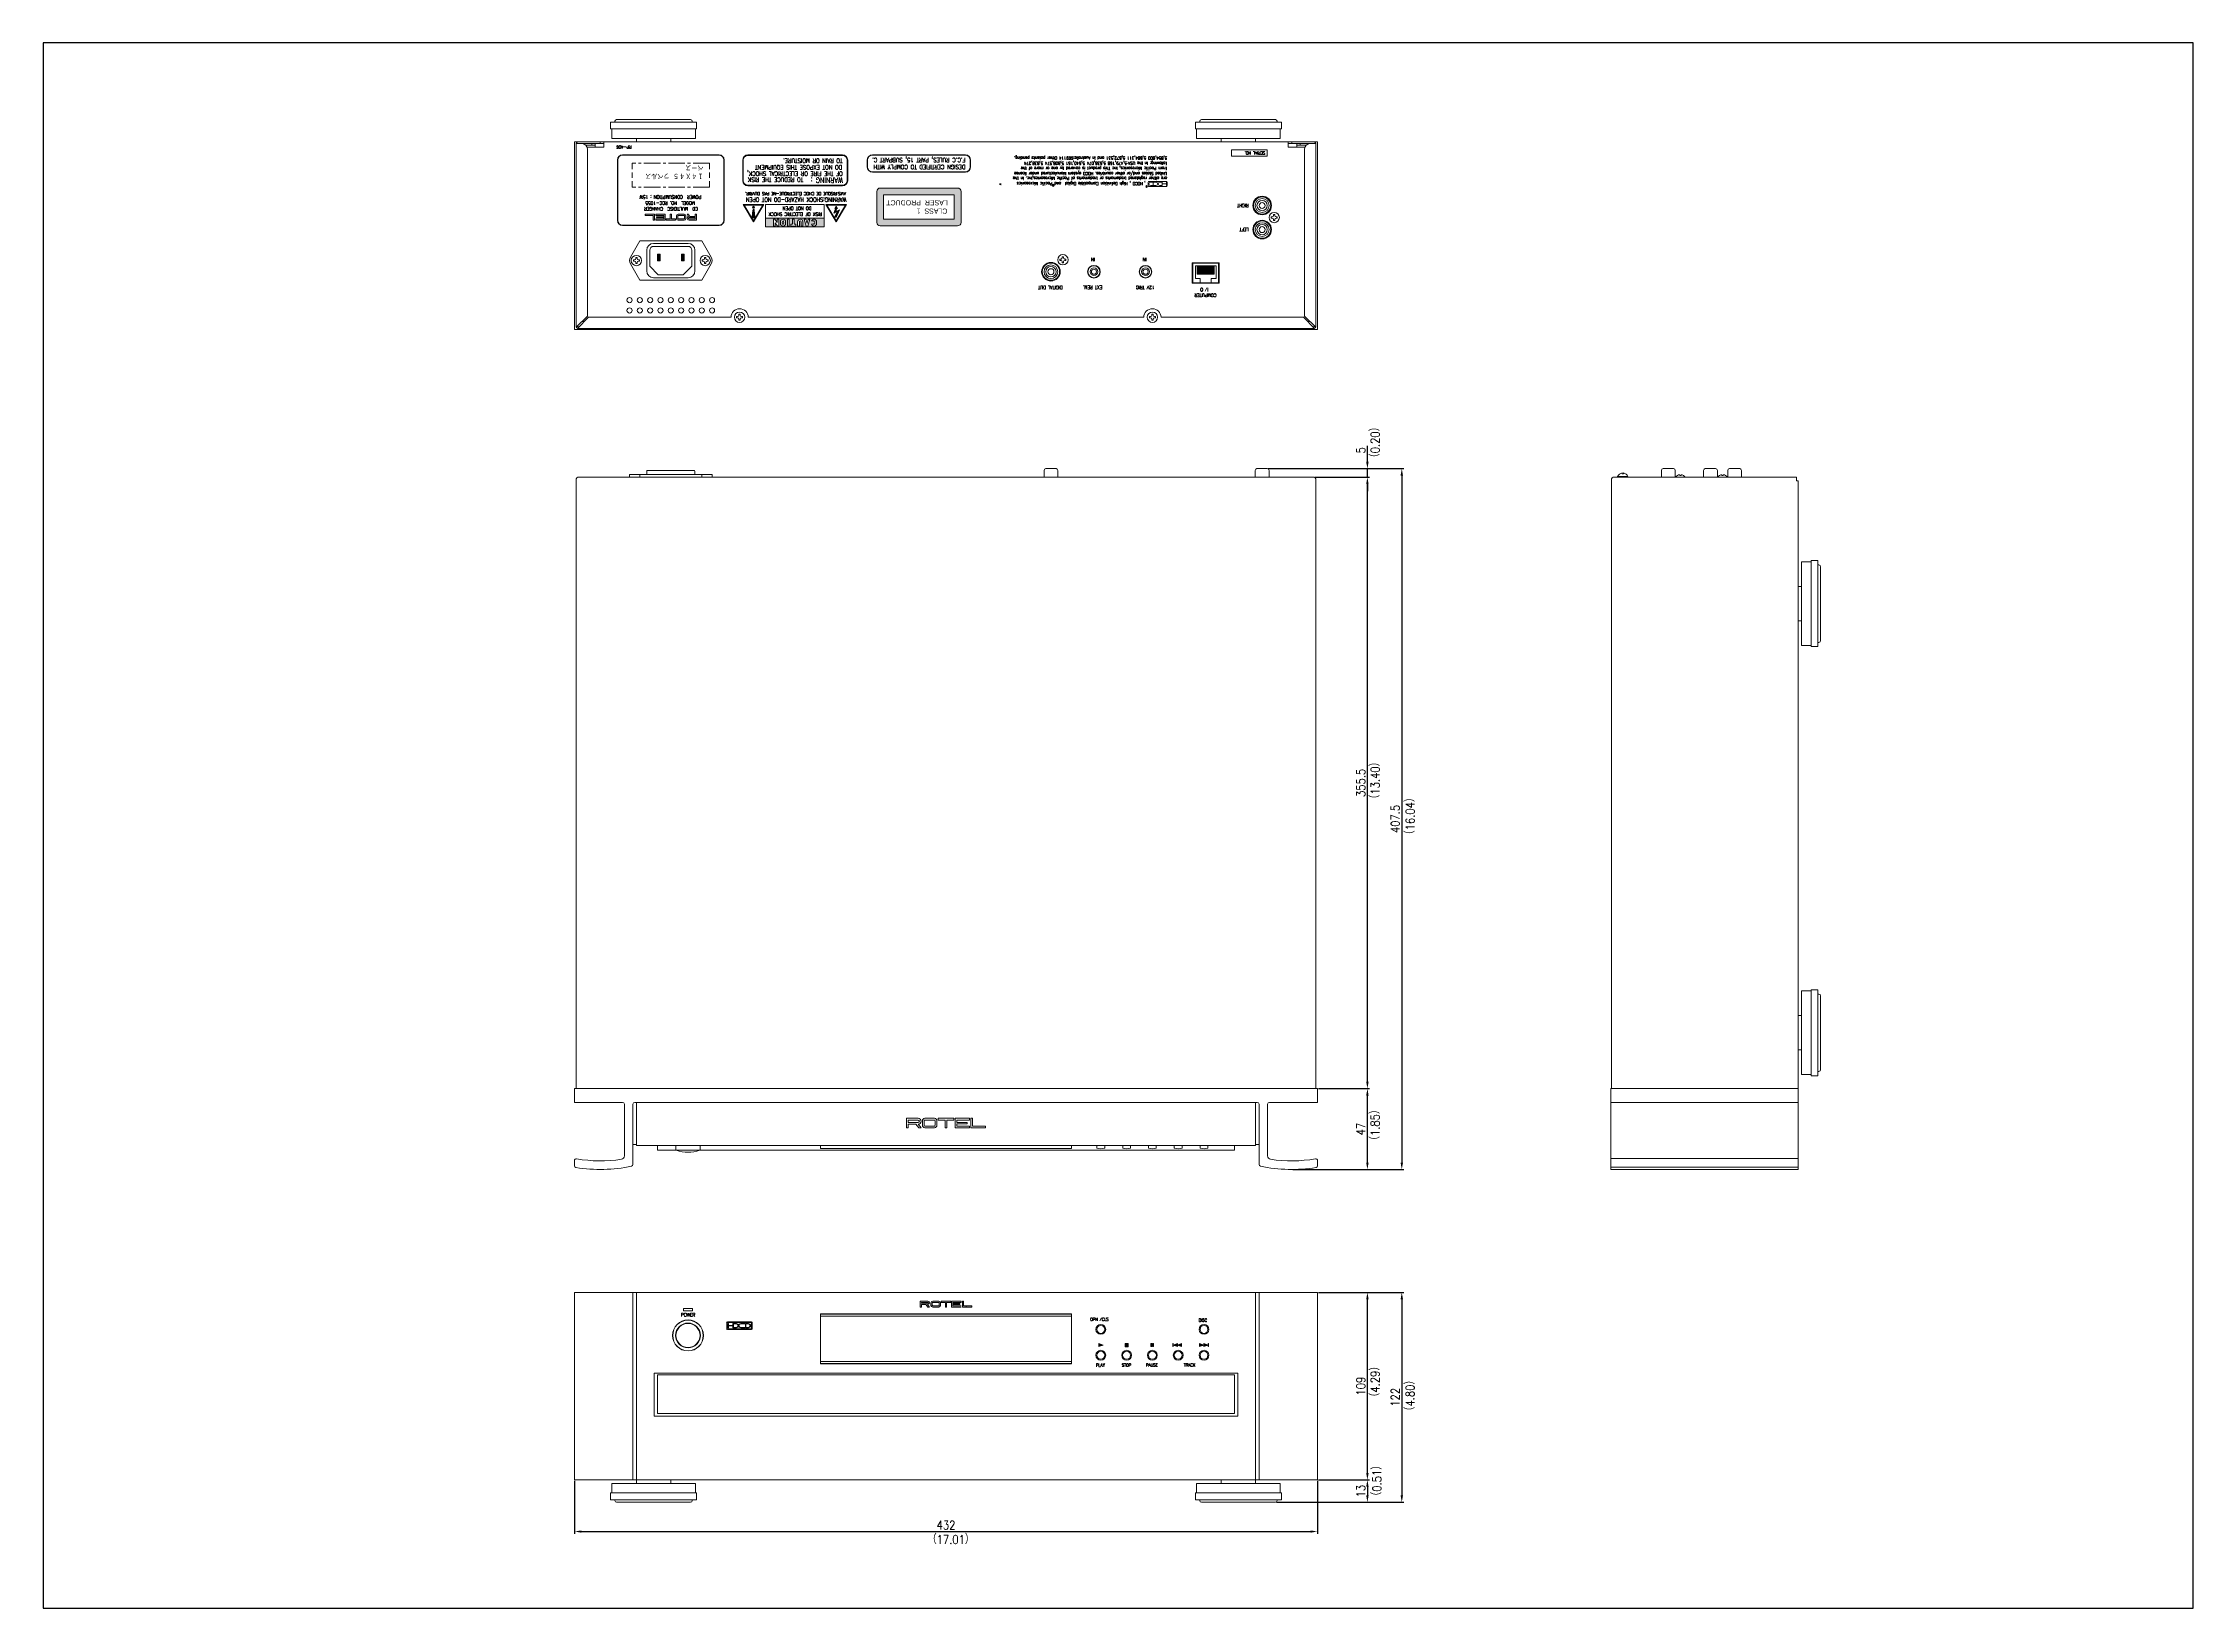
# Model space of a CAD drawing. Header units: millimetres. Extents: x 0 to 1250, y 0 to 910.
import ezdxf

# ---------------------------------------------------------------- set-up
doc = ezdxf.new("R2010")
doc.units = ezdxf.units.MM
doc.header["$LTSCALE"] = 0.5
doc.linetypes.add('CENTER2', pattern=[28.575, 19.05, -3.175, 3.175, -3.175])
for name, color, linetype, lineweight in [('Ac Inlet', 60, 'Continuous', 13), ('Acrylic Window', 151, 'Continuous', 13), ('Bottom Chassisl', 132, 'Continuous', 13), ('Center', 1, 'Continuous', 9), ('Foot', 2, 'Continuous', 13), ('Hs Panel', 6, 'Continuous', 15), ('Knob', 254, 'Continuous', 13), ('Knob Ring', 191, 'Continuous', 13), ('Modular Pcb Jack', 21, 'Continuous', 13), ('Pin Jack', 53, 'Continuous', 13), ('Rear Chassis', 72, 'Continuous', 9), ('Screw', 253, 'Continuous', 13), ('Sub Panel', 3, 'Continuous', 15), ('Title', 7, 'Continuous', 15), ('Tray Fitting', 133, 'Continuous', 13), ('Upper Cover', 7, 'Continuous', 15)]:
    doc.layers.add(name, color=color, linetype=linetype, lineweight=lineweight)
doc.styles.get("Standard").update_dxf_attribs({"font": 'romans.shx', "width": 0.85, "height": 5, "bigfont": 'bigfont.shx'})
doc.dimstyles.get("Standard").update_dxf_attribs({"dimtxt": 2.5, "dimasz": 4, "dimexe": 1.25, "dimexo": 0.625, "dimgap": 1.25, "dimtad": 1, "dimdsep": 46, "dimtxsty": 'Standard', "dimcen": 0, "dimclrd": 1, "dimclre": 1, "dimclrt": 7, "dimadec": 0, "dimazin": 0, "dimtfac": 1, "dimtmove": 0, "dimatfit": 3, "dimfxl": 0, "dimtolj": 1, "dimtzin": 0, "dimarcsym": 0})

# ---------------------------------------------------------------- blocks, each defined once
blk = doc.blocks.new('*D2')
at = {"layer": 'Center', "color": 1, "lineweight": -2}
for p, q in [((741.6, 74.5), (771.2, 74.5)), ((770, 70.5), (770, 65.5)), ((717.1, 61.5), (771.2, 61.5))]:
    blk.add_line(p, q, dxfattribs=at)
at = {"layer": 'Center', "color": 1}
for points in [[(769.3, 70.5), (770.7, 70.5), (770, 74.5)], [(769.3, 65.5), (770.7, 65.5), (770, 61.5)]]:
    blk.add_solid(points, dxfattribs=at)
at = {"layer": 'Defpoints', "color": 0}
for p in [(741, 74.5), (716.5, 61.5), (770, 61.5)]:
    blk.add_point(p, dxfattribs=at)
at = {"layer": 'Center', "color": 7, "insert": (766.2, 68), "char_height": 5, "attachment_point": 5, "rotation": 90}
blk.add_mtext('\\A1;13', dxfattribs=at)
blk = doc.blocks.new('*D3')
at = {"layer": 'Center', "color": 1, "lineweight": -2}
for p, q in [((741.6, 183.5), (771.2, 183.5)), ((770, 78.5), (770, 179.5)), ((741.6, 74.5), (771.2, 74.5))]:
    blk.add_line(p, q, dxfattribs=at)
at = {"layer": 'Center', "color": 1}
for points in [[(769.3, 179.5), (770.7, 179.5), (770, 183.5)], [(769.3, 78.5), (770.7, 78.5), (770, 74.5)]]:
    blk.add_solid(points, dxfattribs=at)
at = {"layer": 'Defpoints', "color": 0}
for p in [(741, 183.5), (770, 183.5), (741, 74.5)]:
    blk.add_point(p, dxfattribs=at)
at = {"layer": 'Center', "color": 7, "insert": (766.2, 129), "char_height": 5, "attachment_point": 5, "rotation": 90}
blk.add_mtext('\\A1;109', dxfattribs=at)
blk = doc.blocks.new('*D4')
at = {"layer": 'Center', "color": 1, "lineweight": -2}
for p, q in [((742.2, 183.5), (791.2, 183.5)), ((790, 179.5), (790, 65.5)), ((717.1, 61.5), (791.2, 61.5))]:
    blk.add_line(p, q, dxfattribs=at)
at = {"layer": 'Center', "color": 1}
for points in [[(789.3, 179.5), (790.7, 179.5), (790, 183.5)], [(789.3, 65.5), (790.7, 65.5), (790, 61.5)]]:
    blk.add_solid(points, dxfattribs=at)
at = {"layer": 'Defpoints', "color": 0}
for p in [(741.6, 183.5), (716.5, 61.5), (790, 61.5)]:
    blk.add_point(p, dxfattribs=at)
at = {"layer": 'Center', "color": 7, "insert": (786.2, 122.5), "char_height": 5, "attachment_point": 5, "rotation": 90}
blk.add_mtext('\\A1;122', dxfattribs=at)
blk = doc.blocks.new('*D5')
at = {"layer": 'Center', "color": 1, "lineweight": -2}
for p, q in [((741.6, 302), (771.2, 302)), ((770, 259), (770, 298)), ((726.6, 255), (771.2, 255))]:
    blk.add_line(p, q, dxfattribs=at)
at = {"layer": 'Center', "color": 1}
for points in [[(769.3, 298), (770.7, 298), (770, 302)], [(769.3, 259), (770.7, 259), (770, 255)]]:
    blk.add_solid(points, dxfattribs=at)
at = {"layer": 'Defpoints', "color": 0}
for p in [(741, 302), (770, 302), (726, 255)]:
    blk.add_point(p, dxfattribs=at)
at = {"layer": 'Center', "color": 7, "insert": (766.2, 278.5), "char_height": 5, "attachment_point": 5, "rotation": 90}
blk.add_mtext('\\A1;47', dxfattribs=at)
blk = doc.blocks.new('*D6')
at = {"layer": 'Center', "color": 1, "lineweight": -2}
for p, q in [((739.6, 657.5), (771.2, 657.5)), ((770, 306), (770, 653.5)), ((742.2, 302), (771.2, 302))]:
    blk.add_line(p, q, dxfattribs=at)
at = {"layer": 'Center', "color": 1}
for points in [[(769.3, 653.5), (770.7, 653.5), (770, 657.5)], [(769.3, 306), (770.7, 306), (770, 302)]]:
    blk.add_solid(points, dxfattribs=at)
at = {"layer": 'Defpoints', "color": 0}
for p in [(739, 657.5), (770, 657.5), (741.6, 302)]:
    blk.add_point(p, dxfattribs=at)
at = {"layer": 'Center', "color": 7, "insert": (766.2, 479.8), "char_height": 5, "attachment_point": 5, "rotation": 90}
blk.add_mtext('\\A1;355.5', dxfattribs=at)
blk = doc.blocks.new('*D7')
at = {"layer": 'Center', "color": 1, "lineweight": -2}
for p, q in [((770, 666.5), (770, 675.8)), ((712.4, 662.5), (771.2, 662.5)), ((739.6, 657.5), (771.2, 657.5)), ((770, 657.5), (770, 662.5)), ((770, 653.5), (770, 649.5))]:
    blk.add_line(p, q, dxfattribs=at)
at = {"layer": 'Center', "color": 1}
for points in [[(769.3, 666.5), (770.7, 666.5), (770, 662.5)], [(769.3, 653.5), (770.7, 653.5), (770, 657.5)]]:
    blk.add_solid(points, dxfattribs=at)
at = {"layer": 'Defpoints', "color": 0}
for p in [(711.8, 662.5), (739, 657.5), (770, 662.5)]:
    blk.add_point(p, dxfattribs=at)
at = {"layer": 'Center', "color": 7, "insert": (766.2, 673.2), "char_height": 5, "attachment_point": 5, "rotation": 90}
blk.add_mtext('\\A1;5', dxfattribs=at)
blk = doc.blocks.new('*D8')
at = {"layer": 'Center', "color": 1, "lineweight": -2}
for p, q in [((713, 662.5), (791.2, 662.5)), ((790, 658.5), (790, 259)), ((726.6, 255), (791.2, 255))]:
    blk.add_line(p, q, dxfattribs=at)
at = {"layer": 'Center', "color": 1}
for points in [[(789.3, 658.5), (790.7, 658.5), (790, 662.5)], [(789.3, 259), (790.7, 259), (790, 255)]]:
    blk.add_solid(points, dxfattribs=at)
at = {"layer": 'Defpoints', "color": 0}
for p in [(712.4, 662.5), (726, 255), (790, 255)]:
    blk.add_point(p, dxfattribs=at)
at = {"layer": 'Center', "color": 7, "insert": (786.2, 458.8), "char_height": 5, "attachment_point": 5, "rotation": 90}
blk.add_mtext('\\A1;407.5', dxfattribs=at)
blk = doc.blocks.new('*D9')
at = {"layer": 'Center', "color": 1, "lineweight": -2}
for p, q in [((309, 73.9), (309, 43.2)), ((741, 73.9), (741, 43.2)), ((313, 44.5), (737, 44.5))]:
    blk.add_line(p, q, dxfattribs=at)
at = {"layer": 'Center', "color": 1}
for points in [[(313, 45.1), (313, 43.8), (309, 44.5)], [(737, 45.1), (737, 43.8), (741, 44.5)]]:
    blk.add_solid(points, dxfattribs=at)
at = {"layer": 'Defpoints', "color": 0}
for p in [(309, 74.5), (741, 74.5), (741, 44.5)]:
    blk.add_point(p, dxfattribs=at)
at = {"layer": 'Center', "color": 7, "insert": (525, 48.2), "char_height": 5, "attachment_point": 5}
blk.add_mtext('\\A1;432', dxfattribs=at)

msp = doc.modelspace()

# ---------------------------------------------------------------- hatches: boundary and pattern name
at = {"layer": 'Title'}
h = msp.add_hatch(color=256, dxfattribs=at)
h.paths.add_polyline_path([(334.001, 806.838, 0.41421356), (336.901, 803.938), (393.101, 803.938, 0.41421356), (396.001, 806.838), (396.001, 842.038, 0.41421356), (393.101, 844.938), (336.901, 844.938, 0.41421356), (334.001, 842.038)])
h.paths.add_polyline_path([(395.801, 842.038, 0.41421356), (393.101, 844.738), (336.901, 844.738, 0.41421356), (334.201, 842.038), (334.201, 806.838, 0.41421356), (336.901, 804.138), (393.101, 804.138, 0.41421356), (395.801, 806.838)], flags=16)
h.paths.add_polyline_path([(380.001, 810.438), (380.001, 806.938), (375.626, 806.938, -0.843039), (375.251, 809.124), (374.501, 810.438), (375.364, 810.438), (376.078, 809.188), (379.251, 809.188), (379.251, 810.438)], flags=0)
h.paths.add_polyline_path([(379.251, 808.438), (379.251, 807.688), (375.626, 807.688, -1), (375.626, 808.438)], flags=0)
h.paths.add_polyline_path([(373.751, 809.438), (373.751, 807.938, -0.41421356), (372.751, 806.938), (369.251, 806.938, -0.41421356), (368.251, 807.938), (368.251, 809.438, -0.41421356), (369.251, 810.438), (372.751, 810.438, -0.41421356)], flags=0)
h.paths.add_polyline_path([(373.001, 807.688), (369.001, 807.688), (369.001, 809.688), (373.001, 809.688)], flags=0)
h.paths.add_polyline_path([(367.751, 807.688), (367.751, 806.938), (362.251, 806.938), (362.251, 807.688), (364.626, 807.688), (364.626, 810.438), (365.376, 810.438), (365.376, 807.688)], flags=0)
h.paths.add_polyline_path([(361.751, 810.438), (361.751, 806.938), (356.251, 806.938), (356.251, 807.688), (361.001, 807.688), (361.001, 808.438), (356.751, 808.438), (356.751, 808.938), (361.001, 808.938), (361.001, 809.688), (356.251, 809.688), (356.251, 810.438)], flags=0)
h.paths.add_polyline_path([(355.501, 810.438), (355.501, 806.938), (354.751, 806.938), (354.751, 809.688), (350.001, 809.688), (350.001, 810.438)], flags=0)
h.paths.add_polyline_path([(384.809, 830.507), (345.569, 830.507), (345.569, 835.007), (384.809, 835.007)], flags=8)
h.paths.add_polyline_path([(383.195, 818.975), (343.419, 818.975), (343.419, 821.975), (383.195, 821.975)], flags=8)
h.paths.add_polyline_path([(379.525, 815.406), (347.601, 815.406), (347.601, 818.406), (379.525, 818.406)], flags=8)
h.paths.add_polyline_path([(381.273, 812.029), (346.192, 812.029), (346.192, 815.029), (381.273, 815.029)], flags=8)
at = {"layer": 'Title', "linetype": 'Continuous'}
h = msp.add_hatch(color=256, dxfattribs=at)
h.paths.add_polyline_path([(464.847, 826.939, 0.41421356), (467.847, 829.939), (467.847, 841.939, 0.41421356), (464.847, 844.939), (409.847, 844.939, 0.41421356), (406.847, 841.939), (406.847, 829.939, 0.41421356), (409.847, 826.939)])
h.paths.add_polyline_path([(409.847, 827.239, -0.41421356), (407.147, 829.939), (407.147, 841.939, -0.41421356), (409.847, 844.639), (464.847, 844.639, -0.41421356), (467.547, 841.939), (467.547, 829.939, -0.41421356), (464.847, 827.239)], flags=16)
h = msp.add_hatch(color=256, dxfattribs=at)
h.paths.add_polyline_path([(482.194, 834.909), (536.304, 834.909, 0.41421356), (539.304, 837.909), (539.304, 841.944, 0.41421356), (536.304, 844.944), (482.194, 844.944, 0.41421356), (479.194, 841.944), (479.194, 837.909, 0.41421356)])
h.paths.add_polyline_path([(536.304, 835.109, 0.41421356), (539.104, 837.909), (539.104, 841.944, 0.41421356), (536.304, 844.744), (482.194, 844.744, 0.41421356), (479.394, 841.944), (479.394, 837.909, 0.41421356), (482.194, 835.109)], flags=16)
h.paths.add_polyline_path([(536.942, 840.044), (481.049, 840.044), (481.049, 844.27), (536.942, 844.27)], flags=8)
h.paths.add_polyline_path([(536.942, 836.044), (481.515, 836.044), (481.515, 839.794), (536.942, 839.794)], flags=8)
h = msp.add_hatch(color=256, dxfattribs=at)
h.paths.add_polyline_path([(486.752, 825.651, 0.41421356), (484.752, 823.651), (484.752, 805.651, 0.41421356), (486.752, 803.651), (531.752, 803.651, 0.41421356), (533.752, 805.651), (533.752, 823.651, 0.41421356), (531.752, 825.651)])
h.paths.add_polyline_path([(529.752, 821.651), (529.752, 807.651), (488.752, 807.651), (488.752, 821.651)], flags=16)
h.paths.add_polyline_path([(526.81, 814.842), (496.125, 814.842), (496.125, 819.456), (526.81, 819.456)], flags=8)
h.paths.add_polyline_path([(526.599, 809.987), (511.293, 809.987), (511.293, 814.602), (526.599, 814.602)], flags=8)
h = msp.add_hatch(color=1, dxfattribs=at)
h.paths.add_polyline_path([(407.115, 816.067), (413.115, 806.067), (419.115, 816.067)])
h.paths.add_polyline_path([(418.585, 815.767), (413.115, 806.65), (407.644, 815.767)], flags=16)
h.paths.add_polyline_path([(413.715, 814.467, -1), (412.515, 814.467, -1)], flags=0)
h.paths.add_polyline_path([(413.49, 812.892), (413.851, 809.058, -1.20833333), (412.378, 809.058), (412.74, 812.892, -1)], flags=0)
h = msp.add_hatch(color=1, dxfattribs=at)
h.paths.add_polyline_path([(412.515, 814.467, 1), (413.715, 814.467, 1)])
h.paths.add_polyline_path([(412.365, 808.917, 1), (413.865, 808.917), (413.483, 812.962, 0.82758621), (412.746, 812.962)])
for color, points in [(256, [(440.079, 821.076), (440.139, 821.017), (440.388, 821.307), (440.369, 821.325)]), (7, [(613.83, 153.78), (613.83, 151.98), (616.33, 152.88)]), (7, [(630.882, 153.749), (629.082, 153.749), (629.082, 151.949), (630.882, 151.949)])]:
    msp.add_hatch(color=color, dxfattribs=at).paths.add_polyline_path(points)
h = msp.add_hatch(color=1, dxfattribs=at)
h.paths.add_polyline_path([(467.115, 816.067), (455.115, 816.067), (461.115, 806.067)])
h.paths.add_polyline_path([(461.115, 806.65), (455.644, 815.767), (466.585, 815.767)], flags=16)
h.paths.add_polyline_path([(461.115, 808.567), (460.615, 809.067), (460.115, 808.817), (462.049, 812.315), (459.865, 811.067), (460.865, 814.067), (460.365, 813.817), (461.115, 815.067), (461.865, 813.817), (461.365, 814.067), (461.115, 812.067), (463.115, 813.067)], flags=0)
at = {"layer": 'Title'}
h = msp.add_hatch(color=256, dxfattribs=at)
h.paths.add_polyline_path([(375.626, 806.938), (380.001, 806.938), (380.001, 810.438), (379.251, 810.438), (379.251, 809.188), (376.078, 809.188), (375.364, 810.438), (374.501, 810.438), (375.251, 809.124, 0.843039)])
h.paths.add_polyline_path([(379.251, 808.438), (379.251, 807.688), (375.626, 807.688, -1), (375.626, 808.438)], flags=16)
h.paths.add_polyline_path([(368.251, 809.438), (368.251, 807.938, 0.41421356), (369.251, 806.938), (372.751, 806.938, 0.41421356), (373.751, 807.938), (373.751, 809.438, 0.41421356), (372.751, 810.438), (369.251, 810.438, 0.41421356)])
h.paths.add_polyline_path([(372.751, 809.688, -0.41421356), (373.001, 809.438), (373.001, 807.938, -0.41421356), (372.751, 807.688), (369.251, 807.688, -0.41421356), (369.001, 807.938), (369.001, 809.438, -0.41421356), (369.251, 809.688)], flags=16)
h.paths.add_polyline_path([(364.626, 807.688), (362.251, 807.688), (362.251, 806.938), (367.751, 806.938), (367.751, 807.688), (365.376, 807.688), (365.376, 810.438), (364.626, 810.438)])
h.paths.add_polyline_path([(361.001, 808.938), (356.751, 808.938), (356.751, 808.438), (361.001, 808.438), (361.001, 807.688), (356.251, 807.688), (356.251, 806.938), (361.751, 806.938), (361.751, 810.438), (356.251, 810.438), (356.251, 809.688), (361.001, 809.688)])
h.paths.add_polyline_path([(354.751, 806.938), (355.501, 806.938), (355.501, 810.438), (350.001, 810.438), (350.001, 809.688), (354.751, 809.688)])
at = {"layer": 'Title', "linetype": 'Continuous'}
h = msp.add_hatch(color=256, dxfattribs=at)
h.paths.add_polyline_path([(454.115, 803.067), (454.115, 808.067), (420.115, 808.067), (420.115, 803.067)])
h.paths.add_polyline_path([(449.753, 805.067, -0.843039), (446.838, 804.567), (447.82, 804.817, 0.76732699), (448.753, 805.067), (448.753, 806.067, 0.76732699), (447.82, 806.317), (446.838, 806.567, -0.843039), (449.753, 806.067), (449.753, 805.955)], flags=16)
h.paths.add_polyline_path([(444.753, 803.567), (443.753, 803.567), (442.61, 807.567), (443.533, 807.567), (443.704, 806.967), (444.801, 806.967), (444.973, 807.567), (445.896, 807.567)], flags=16)
h.paths.add_polyline_path([(444.573, 806.167), (444.253, 805.047), (443.933, 806.167)], flags=0)
h.paths.add_polyline_path([(441.753, 803.567), (440.753, 803.567), (440.753, 806.067, 1), (439.753, 806.067), (439.753, 803.567), (438.753, 803.567), (438.753, 805.955), (438.753, 806.067, -1), (441.753, 806.067), (441.753, 805.955)], flags=16)
h.paths.add_polyline_path([(437.753, 804.567), (437.753, 803.567), (434.753, 803.567), (434.753, 804.567), (435.753, 804.567), (435.753, 805.955), (435.753, 807.567), (436.753, 807.567), (436.753, 805.955), (436.753, 804.567)], flags=16)
h.paths.add_polyline_path([(433.753, 803.567), (432.753, 803.567), (432.753, 805.955), (432.753, 807.567), (433.753, 807.567), (433.753, 805.955)], flags=16)
h.paths.add_polyline_path([(431.753, 805.067, -1), (428.753, 805.067), (428.753, 806.067, -1), (431.753, 806.067)], flags=16)
h.paths.add_polyline_path([(430.753, 805.067, -1), (429.753, 805.067), (429.753, 806.067, -1), (430.753, 806.067)], flags=0)
h.paths.add_polyline_path([(427.753, 805.129), (427.753, 803.567), (427.003, 803.567), (425.753, 805.512), (425.753, 803.567), (424.753, 803.567), (424.753, 805.129), (424.753, 807.567), (425.503, 807.567), (426.753, 805.623), (426.753, 807.567), (427.753, 807.567)], flags=16)
h = msp.add_hatch(color=256, dxfattribs=at)
h.paths.add_polyline_path([(513.274, 176.481), (514.524, 174.981), (515.5, 174.981), (514.25, 176.481), (514.5, 176.481, 1), (514.5, 178.481), (510, 178.481), (510, 174.981), (510.75, 174.981), (510.75, 176.481)])
h.paths.add_polyline_path([(510.75, 177.231), (510.75, 177.731), (514.5, 177.731, -1), (514.5, 177.231)], flags=16)
h.paths.add_polyline_path([(520.75, 174.981, 0.41421356), (521.75, 175.981), (521.75, 177.481, 0.41421356), (520.75, 178.481), (517.25, 178.481, 0.41421356), (516.25, 177.481), (516.25, 175.981, 0.41421356), (517.25, 174.981)])
h.paths.add_polyline_path([(517.25, 175.731, -0.41421356), (517, 175.981), (517, 177.481, -0.41421356), (517.25, 177.731), (520.75, 177.731, -0.41421356), (521, 177.481), (521, 175.981, -0.41421356), (520.75, 175.731)], flags=16)
h.paths.add_polyline_path([(525.375, 177.731), (527.75, 177.731), (527.75, 178.481), (522.25, 178.481), (522.25, 177.731), (524.625, 177.731), (524.625, 174.981), (525.375, 174.981)])
h.paths.add_polyline_path([(529, 176.481), (533, 176.481), (533, 176.981), (529, 176.981), (529, 177.731), (533.75, 177.731), (533.75, 178.481), (528.25, 178.481), (528.25, 174.981), (533.75, 174.981), (533.75, 175.731), (529, 175.731)])
h.paths.add_polyline_path([(535.25, 178.481), (534.5, 178.481), (534.5, 174.981), (540, 174.981), (540, 175.731), (535.25, 175.731)])
h = msp.add_hatch(color=256, dxfattribs=at)
h.paths.add_polyline_path([(397.879, 166.42, 0.41421356), (397.379, 165.92), (397.379, 162.42, 0.41421356), (397.879, 161.92), (411.879, 161.92, 0.41421356), (412.379, 162.42), (412.379, 165.92, 0.41421356), (411.879, 166.42)])
h.paths.add_polyline_path([(397.979, 166.02, 0.41421356), (397.779, 165.82), (397.779, 162.52, 0.41421356), (397.979, 162.32), (411.779, 162.32, 0.41421356), (411.979, 162.52), (411.979, 165.82, 0.41421356), (411.779, 166.02)], flags=16)
h.paths.add_polyline_path([(403.129, 165.42), (401.129, 165.42), (401.129, 164.295), (398.629, 164.295), (398.629, 165.42), (398.379, 165.42), (398.379, 162.92), (398.629, 162.92), (398.629, 164.045), (401.129, 164.045), (401.129, 162.92), (403.129, 162.92, 1)], flags=0)
h.paths.add_polyline_path([(403.129, 163.17), (401.379, 163.17), (401.379, 165.17), (403.129, 165.17, -1)], flags=0)
h.paths.add_polyline_path([(408.379, 165.42), (410.129, 165.42, -1), (410.129, 162.92), (408.379, 162.92)], flags=0)
h.paths.add_polyline_path([(408.629, 165.17), (410.129, 165.17, -1), (410.129, 163.17), (408.629, 163.17)], flags=0)
h = msp.add_hatch(color=256, dxfattribs=at)
h.paths.add_polyline_path([(411.879, 166.42), (397.879, 166.42, 0.41421356), (397.379, 165.92), (397.379, 162.42, 0.41421356), (397.879, 161.92), (411.879, 161.92, 0.41421356), (412.379, 162.42), (412.379, 165.92, 0.41421356)])
h.paths.add_polyline_path([(411.779, 166.02, -0.41421356), (411.979, 165.82), (411.979, 162.52, -0.41421356), (411.779, 162.32), (397.979, 162.32, -0.41421356), (397.779, 162.52), (397.779, 165.82, -0.41421356), (397.979, 166.02)], flags=16)
h.paths.add_polyline_path([(403.129, 165.42, -1), (403.129, 162.92), (401.129, 162.92), (401.129, 164.045), (398.629, 164.045), (398.629, 162.92), (398.379, 162.92), (398.379, 165.42), (398.629, 165.42), (398.629, 164.295), (401.129, 164.295), (401.129, 165.42)], flags=0)
h.paths.add_polyline_path([(403.129, 165.17, -1), (403.129, 163.17), (401.379, 163.17), (401.379, 165.17)], flags=0)
h.paths.add_polyline_path([(408.379, 165.42), (410.129, 165.42, -1), (410.129, 162.92), (408.379, 162.92)], flags=0)
h.paths.add_polyline_path([(408.629, 165.17), (410.129, 165.17, -1), (410.129, 163.17), (408.629, 163.17)], flags=0)
h = msp.add_hatch(color=256, dxfattribs=at)
h.paths.add_polyline_path([(397.879, 166.42, 0.41421356), (397.379, 165.92), (397.379, 162.42, 0.41421356), (397.879, 161.92), (411.879, 161.92, 0.41421356), (412.379, 162.42), (412.379, 165.92, 0.41421356), (411.879, 166.42)])
h.paths.add_polyline_path([(397.979, 166.02, 0.41421356), (397.779, 165.82), (397.779, 162.52, 0.41421356), (397.979, 162.32), (411.779, 162.32, 0.41421356), (411.979, 162.52), (411.979, 165.82, 0.41421356), (411.779, 166.02)], flags=16)
h.paths.add_polyline_path([(403.129, 162.92), (401.129, 162.92), (401.129, 164.045), (398.629, 164.045), (398.629, 162.92), (398.379, 162.92), (398.379, 165.42), (398.629, 165.42), (398.629, 164.295), (401.129, 164.295), (401.129, 165.42), (403.129, 165.42, -1)], flags=0)
h.paths.add_polyline_path([(403.129, 163.17), (401.379, 163.17), (401.379, 165.17), (403.129, 165.17, -1)], flags=0)
h.paths.add_polyline_path([(408.379, 165.42), (410.129, 165.42, -1), (410.129, 162.92), (408.379, 162.92)], flags=0)
h.paths.add_polyline_path([(408.629, 165.17), (410.129, 165.17, -1), (410.129, 163.17), (408.629, 163.17)], flags=0)
h = msp.add_hatch(color=256, dxfattribs=at)
h.paths.add_polyline_path([(397.879, 166.42, 0.41421356), (397.379, 165.92), (397.379, 162.42, 0.41421356), (397.879, 161.92), (411.879, 161.92, 0.41421356), (412.379, 162.42), (412.379, 165.92, 0.41421356), (411.879, 166.42)])
h.paths.add_polyline_path([(397.979, 166.02, 0.41421356), (397.779, 165.82), (397.779, 162.52, 0.41421356), (397.979, 162.32), (411.779, 162.32, 0.41421356), (411.979, 162.52), (411.979, 165.82, 0.41421356), (411.779, 166.02)], flags=16)
h.paths.add_polyline_path([(401.129, 165.42), (401.129, 164.295), (398.629, 164.295), (398.629, 165.42), (398.379, 165.42), (398.379, 162.92), (398.629, 162.92), (398.629, 164.045), (401.129, 164.045), (401.129, 162.92), (403.129, 162.92, 1), (403.129, 165.42)], flags=0)
h.paths.add_polyline_path([(401.379, 165.17), (401.379, 163.17), (403.129, 163.17, 1), (403.129, 165.17)], flags=0)
h.paths.add_polyline_path([(408.379, 165.42), (410.129, 165.42, -1), (410.129, 162.92), (408.379, 162.92)], flags=0)
h.paths.add_polyline_path([(408.629, 165.17), (410.129, 165.17, -1), (410.129, 163.17), (408.629, 163.17)], flags=0)
h = msp.add_hatch(color=256, dxfattribs=at)
edge = h.paths.add_edge_path(flags=16)
edge.add_arc((397.979, 165.82), 0.2, 90, 180)
edge.add_line((397.779, 165.82), (397.779, 162.52))
edge.add_arc((397.979, 162.52), 0.2, 180, 270)
edge.add_line((397.979, 162.32), (411.779, 162.32))
edge.add_arc((411.779, 162.52), 0.2, 270, 360)
edge.add_line((411.979, 162.52), (411.979, 165.82))
edge.add_arc((411.779, 165.82), 0.2, 0, 90)
edge.add_line((411.779, 166.02), (397.979, 166.02))
edge = h.paths.add_edge_path()
edge.add_arc((397.879, 165.92), 0.5, 90, 180)
edge.add_line((397.379, 165.92), (397.379, 162.42))
edge.add_arc((397.879, 162.42), 0.5, 180, 270)
edge.add_line((397.879, 161.92), (411.879, 161.92))
edge.add_arc((411.879, 162.42), 0.5, 270, 360)
edge.add_line((412.379, 162.42), (412.379, 165.92))
edge.add_arc((411.879, 165.92), 0.5, 360, 450)
edge.add_line((411.879, 166.42), (397.879, 166.42))
at = {"layer": 'Title'}
h = msp.add_hatch(color=256, dxfattribs=at)
h.paths.add_polyline_path([(401.129, 162.92), (401.129, 164.045), (398.629, 164.045), (398.629, 162.92), (398.379, 162.92), (398.379, 165.42), (398.629, 165.42), (398.629, 164.295), (401.129, 164.295), (401.129, 165.42), (403.129, 165.42, -1.00000021), (403.129, 162.92)])
h.paths.add_polyline_path([(401.379, 165.17), (403.129, 165.17, -1), (403.129, 163.17), (401.379, 163.17)], flags=16)
h.paths.add_polyline_path([(408.129, 162.92), (408.129, 163.17), (405.629, 163.17, -1), (405.629, 165.17), (408.129, 165.17), (408.129, 165.42), (405.629, 165.42, 1.00000021), (405.629, 162.92)])
h.paths.add_polyline_path([(408.379, 162.92), (408.379, 165.42), (410.129, 165.42, -0.99999979), (410.129, 162.92)])
h.paths.add_polyline_path([(408.629, 165.17), (410.129, 165.17, -1), (410.129, 163.17), (408.629, 163.17)], flags=16)
at = {"layer": 'Title', "linetype": 'Continuous'}
h = msp.add_hatch(color=7, dxfattribs=at)
h.paths.add_polyline_path([(644.118, 151.976), (644.718, 151.976), (644.718, 153.776), (644.118, 153.776)])
h.paths.add_polyline_path([(645.118, 151.976), (645.718, 151.976), (645.718, 153.776), (645.118, 153.776)])
h = msp.add_hatch(color=7, dxfattribs=at)
h.paths.add_polyline_path([(657, 153.781), (656.8, 153.781), (656.8, 151.981), (657, 151.981)])
h.paths.add_polyline_path([(659.5, 151.981), (659.5, 153.781), (657, 152.881)])
h.paths.add_polyline_path([(662, 153.781), (659.5, 152.881), (662, 151.981)])
h = msp.add_hatch(color=7, dxfattribs=at)
h.paths.add_polyline_path([(674.952, 152.881), (672.452, 153.781), (672.452, 151.981)])
h.paths.add_polyline_path([(677.452, 152.881), (674.952, 153.781), (674.952, 151.981)])
h.paths.add_polyline_path([(677.652, 153.781), (677.452, 153.781), (677.452, 151.981), (677.652, 151.981)])

# ---------------------------------------------------------------- linework, layer by layer
msp.add_lwpolyline([(0, 0), (1250, 0), (1250, 910), (0, 910), (0, 0)])
at = {"layer": 'Ac Inlet'}
for p, q in [((341.536, 785.5), (347, 795)), ((347, 795), (383, 795)), ((351, 777.5), (351, 789.5)), ((352.75, 780.25), (352.75, 789.5)), ((355, 793.5), (375, 793.5)), ((355, 791.75), (375, 791.75)), ((377.25, 789.5), (377.25, 780.25)), ((379, 789.5), (379, 777.5)), ((383, 795), (388.464, 785.5)), ((341.536, 781.5), (347, 772)), ((352.75, 780.25), (357.75, 775.25)), ((357.25, 783.25), (357.25, 787.25)), ((357.25, 787.25), (358.75, 787.25)), ((357.25, 787.25), (357.75, 786.75)), ((357.25, 783.25), (357.75, 783.75)), ((358.75, 783.25), (357.25, 783.25)), ((357.75, 786.75), (358.25, 786.75)), ((357.75, 783.75), (357.75, 786.75)), ((358.25, 783.75), (357.75, 783.75)), ((372.25, 775.25), (357.75, 775.25)), ((358.25, 786.75), (358.75, 787.25)), ((358.25, 786.75), (358.25, 783.75)), ((358.75, 783.25), (358.25, 783.75)), ((358.75, 787.25), (358.75, 783.25)), ((371.25, 783.25), (371.25, 787.25)), ((371.25, 787.25), (372.75, 787.25)), ((371.75, 786.75), (371.25, 787.25)), ((371.25, 783.25), (371.75, 783.75)), ((372.75, 783.25), (371.25, 783.25)), ((371.75, 783.75), (371.75, 786.75)), ((371.75, 786.75), (372.25, 786.75)), ((372.25, 783.75), (371.75, 783.75)), ((372.25, 786.75), (372.75, 787.25)), ((372.25, 786.75), (372.25, 783.75)), ((372.75, 783.25), (372.25, 783.75)), ((372.25, 775.25), (377.25, 780.25)), ((372.75, 787.25), (372.75, 783.25)), ((383, 772), (388.464, 781.5)), ((347, 772), (383, 772)), ((375, 773.5), (355, 773.5)), ((341, 657.5), (341, 659)), ((341, 659), (389, 659)), ((347, 657.5), (347, 659)), ((351, 659), (351, 661)), ((351.5, 661.5), (378.5, 661.5)), ((379, 661), (379, 659)), ((383, 657.5), (383, 659)), ((389, 659), (389, 657.5))]:
    msp.add_line(p, q, dxfattribs=at)
for centre in [(345, 783.5), (385, 783.5)]:
    msp.add_circle(centre, 3, dxfattribs=at)
for centre, radius, start, end in [((355, 789.5), 4, 90, 180), ((355, 789.5), 2.25, 90, 180), ((375, 789.5), 4, 0, 90), ((375, 789.5), 2.25, 0, 90), ((345, 783.5), 4, 150, 210), ((355, 777.5), 4, 180, 270), ((375, 777.5), 4, 270, 0), ((385, 783.5), 4, 330, 30), ((351.5, 661), 0.5, 90, 180), ((378.5, 661), 0.5, 0, 90)]:
    msp.add_arc(centre, radius, start, end, dxfattribs=at)
at = {"layer": 'Acrylic Window'}
for p, q in [((452.1, 269), (452.1, 267.2)), ((452.1, 267.2), (597.9, 267.2)), ((597.9, 267.2), (597.9, 269)), ((452.1, 141.981), (452.1, 170.981)), ((452.1, 170.881), (597.9, 170.881)), ((452.1, 169.721), (597.9, 169.721)), ((597.9, 141.981), (597.9, 170.981)), ((452.1, 143.241), (597.9, 143.241)), ((452.1, 142.081), (597.9, 142.081))]:
    msp.add_line(p, q, dxfattribs=at)
at = {"layer": 'Bottom Chassisl'}
for p, q in [((313.943, 851.5), (326, 851.5)), ((315.736, 850.5), (321, 850.5)), ((319, 851.5), (319, 850.5)), ((321, 851.5), (321, 849.5)), ((724, 851.5), (736.5, 851.5)), ((729, 851.5), (729, 849.5)), ((729, 850.5), (734.264, 850.5)), ((731, 850.5), (731, 851.5))]:
    msp.add_line(p, q, dxfattribs=at)
at = {"layer": 'Foot'}
for p, q in [((380, 864), (330, 864)), ((330, 860), (330, 864)), ((332.5, 864), (332.5, 864.5)), ((333.5, 865.5), (376.5, 865.5)), ((377.5, 864.5), (377.5, 864)), ((380, 860), (380, 864)), ((720, 864), (670, 864)), ((670, 860), (670, 864)), ((672.5, 864), (672.5, 864.5)), ((673.5, 865.5), (716.5, 865.5)), ((717.5, 864.5), (717.5, 864)), ((720, 860), (720, 864)), ((330, 860), (380, 860)), ((330.7, 854.5), (330.7, 860)), ((379.3, 854.5), (330.7, 854.5)), ((345, 854.5), (345, 852.5)), ((365, 854.5), (365, 852.5)), ((379.3, 860), (379.3, 854.5)), ((670, 860), (720, 860)), ((670.7, 854.5), (670.7, 860)), ((719.3, 854.5), (670.7, 854.5)), ((685, 854.5), (685, 852.5)), ((705, 854.5), (705, 852.5)), ((719.3, 860), (719.3, 854.5)), ((1027.97, 608.3), (1022.47, 608.3)), ((1022.47, 608.3), (1022.47, 559.7)), ((1027.97, 559), (1027.97, 609)), ((1027.97, 609), (1031.97, 609)), ((1031.97, 609), (1031.97, 559)), ((1032.47, 606.5), (1031.97, 606.5)), ((1033.47, 562.5), (1033.47, 605.5)), ((1022.47, 594), (1020.47, 594)), ((1022.47, 574), (1020.47, 574)), ((1022.47, 559.7), (1027.97, 559.7)), ((1031.97, 559), (1027.97, 559)), ((1031.97, 561.5), (1032.47, 561.5)), ((1027.97, 358.8), (1022.47, 358.8)), ((1022.47, 358.8), (1022.47, 310.2)), ((1027.97, 309.5), (1027.97, 359.5)), ((1027.97, 359.5), (1031.97, 359.5)), ((1031.97, 359.5), (1031.97, 309.5)), ((1032.47, 357), (1031.97, 357)), ((1033.47, 313), (1033.47, 356)), ((1022.47, 344.5), (1020.47, 344.5)), ((1022.47, 324.5), (1020.47, 324.5)), ((1022.47, 310.2), (1027.97, 310.2)), ((1031.97, 309.5), (1027.97, 309.5)), ((1031.97, 312), (1032.47, 312)), ((330, 66.981), (380, 66.981)), ((330, 66.981), (330, 62.981)), ((380, 62.981), (330, 62.981)), ((379.3, 72.481), (330.7, 72.481)), ((330.7, 72.481), (330.7, 66.981)), ((332.5, 62.981), (332.5, 62.481)), ((345, 72.481), (345, 74.481)), ((365, 72.481), (365, 74.481)), ((377.5, 62.481), (377.5, 62.981)), ((379.3, 66.981), (379.3, 72.481)), ((380, 66.981), (380, 62.981)), ((670, 66.981), (720, 66.981)), ((670, 66.981), (670, 62.981)), ((720, 62.981), (670, 62.981)), ((719.3, 72.481), (670.7, 72.481)), ((670.7, 72.481), (670.7, 66.981)), ((672.5, 62.981), (672.5, 62.481)), ((685, 72.481), (685, 74.481)), ((705, 72.481), (705, 74.481)), ((717.5, 62.481), (717.5, 62.981)), ((719.3, 66.981), (719.3, 72.481)), ((720, 66.981), (720, 62.981)), ((333.5, 61.481), (376.5, 61.481)), ((673.5, 61.481), (716.5, 61.481))]:
    msp.add_line(p, q, dxfattribs=at)
for centre, start, end in [((333.5, 864.5), 90, 180), ((376.5, 864.5), 0, 90), ((673.5, 864.5), 90, 180), ((716.5, 864.5), 0, 90), ((1032.47, 605.5), 0, 90), ((1032.47, 562.5), 270, 0), ((1032.47, 356), 0, 90), ((1032.47, 313), 270, 0), ((333.5, 62.481), 180, 270), ((376.5, 62.481), 270, 0), ((673.5, 62.481), 180, 270), ((716.5, 62.481), 270, 0)]:
    msp.add_arc(centre, 1, start, end, dxfattribs=at)
at = {"layer": 'Hs Panel'}
for p, q in [((309, 743.5), (309, 852.5)), ((345, 852.5), (309, 852.5)), ((685, 852.5), (365, 852.5)), ((741, 852.5), (705, 852.5)), ((741, 852.5), (741, 743.5)), ((741, 743.5), (309, 743.5)), ((309, 294), (309, 302)), ((309, 302), (741, 302)), ((741, 302), (741, 294)), ((911.47, 255), (911.47, 302)), ((911.47, 302), (1020.47, 302)), ((1020.47, 302), (1020.47, 255)), ((337, 294), (309, 294)), ((338, 262.872), (338, 293)), ((343, 257.839), (343, 293)), ((344, 294), (706, 294)), ((707, 257.839), (707, 293)), ((712, 262.872), (712, 293)), ((713, 294), (741, 294)), ((911.47, 294), (1020.47, 294)), ((309, 257.108), (309, 260.147)), ((741, 257.108), (741, 260.147)), ((911.47, 261.334), (1020.47, 261.334)), ((911.47, 256.259), (1020.47, 256.259)), ((1020.47, 255), (911.47, 255)), ((309, 74.481), (309, 183.481)), ((309, 183.481), (741, 183.481)), ((343, 183.481), (343, 74.481)), ((707, 183.481), (707, 74.481)), ((741, 183.481), (741, 74.481)), ((741, 74.481), (309, 74.481))]:
    msp.add_line(p, q, dxfattribs=at)
for centre, radius, start, end in [((337, 293), 1, 0, 90), ((344, 293), 1, 90, 180), ((706, 293), 1, 0, 90), ((713, 293), 1, 90, 180), ((336, 262.872), 2, 278.312861, 360), ((714, 262.872), 2, 180, 261.687139), ((310, 260.147), 1, 80.631084, 180), ((310, 257.108), 1, 180, 260.949591), ((324, 345), 90, 260.949591, 281.668399), ((324, 345), 85, 260.631084, 278.312861), ((342, 257.839), 1, 281.668399, 0), ((708, 257.839), 1, 180, 258.331601), ((726, 345), 90, 258.331601, 279.050409), ((726, 345), 85, 261.687139, 279.368916), ((740, 260.147), 1, 0, 99.368916), ((740, 257.108), 1, 279.050409, 360)]:
    msp.add_arc(centre, radius, start, end, dxfattribs=at)
at = {"layer": 'Knob'}
for p, q in [((368, 266.404), (368, 269)), ((382, 266.404), (382, 269)), ((612.749, 267.505), (612.735, 269)), ((617.251, 267.505), (617.265, 269)), ((627.749, 267.505), (627.735, 269)), ((632.251, 267.505), (632.265, 269)), ((642.749, 267.505), (642.735, 269)), ((647.251, 267.505), (647.265, 269)), ((657.749, 267.505), (657.735, 269)), ((662.251, 267.505), (662.265, 269)), ((672.749, 267.505), (672.735, 269)), ((677.251, 267.505), (677.265, 269))]:
    msp.add_line(p, q, dxfattribs=at)
for centre, radius in [((375, 158.481), 7), ((615, 161.981), 2.3), ((675, 161.981), 2.3), ((615, 146.981), 2.3), ((630, 146.981), 2.3), ((645, 146.981), 2.3), ((660, 146.981), 2.3), ((675, 146.981), 2.3)]:
    msp.add_circle(centre, radius, dxfattribs=at)
for centre, radius, start, end in [((368.2, 266.404), 0.2, 180, 249.913748), ((375, 285), 20, 249.913748, 290.086252), ((381.8, 266.404), 0.2, 290.086252, 0), ((612.849, 267.506), 0.1, 180.544398, 248.622221), ((615, 273), 6, 248.622221, 291.377779), ((617.151, 267.506), 0.1, 291.377779, 359.455602), ((627.849, 267.506), 0.1, 180.544398, 248.622221), ((630, 273), 6, 248.622221, 291.377779), ((632.151, 267.506), 0.1, 291.377779, 359.455602), ((642.849, 267.506), 0.1, 180.544398, 248.622221), ((645, 273), 6, 248.622221, 291.377779), ((647.151, 267.506), 0.1, 291.377779, 359.455602), ((657.849, 267.506), 0.1, 180.544398, 248.622221), ((660, 273), 6, 248.622221, 291.377779), ((662.151, 267.506), 0.1, 291.377779, 359.455602), ((672.849, 267.506), 0.1, 180.544398, 248.622221), ((675, 273), 6, 248.622221, 291.377779), ((677.151, 267.506), 0.1, 291.377779, 359.455602)]:
    msp.add_arc(centre, radius, start, end, dxfattribs=at)
at = {"layer": 'Knob Ring'}
for radius in [8.9, 7.2]:
    msp.add_circle((375, 158.481), radius, dxfattribs=at)
at = {"layer": 'Modular Pcb Jack'}
for p, q in [((668.5, 770.5), (668.5, 782)), ((668.5, 782), (683.5, 782)), ((682, 780.5), (670, 780.5)), ((670, 780.5), (670, 773)), ((671, 780.5), (671, 775.5)), ((671, 778), (681, 778)), ((671, 775.5), (681, 775.5)), ((671.5, 780.5), (671.5, 775.5)), ((672, 780.5), (672, 775.5)), ((672.5, 780.5), (672.5, 775.5)), ((673, 780.5), (673, 775.5)), ((673.5, 780.5), (673.5, 775.5)), ((674, 780.5), (674, 775.5)), ((674.5, 780.5), (674.5, 775.5)), ((675, 780.5), (675, 775.5)), ((675.5, 780.5), (675.5, 775.5)), ((676, 780.5), (676, 775.5)), ((676.5, 780.5), (676.5, 775.5)), ((677, 780.5), (677, 775.5)), ((677.5, 780.5), (677.5, 775.5)), ((678, 780.5), (678, 775.5)), ((678.5, 780.5), (678.5, 775.5)), ((679, 780.5), (679, 775.5)), ((679.5, 780.5), (679.5, 775.5)), ((680, 780.5), (680, 775.5)), ((680.5, 780.5), (680.5, 775.5)), ((681, 775.5), (681, 780.5)), ((682, 773), (682, 780.5)), ((683.5, 782), (683.5, 770.5)), ((668.5, 770.5), (683.5, 770.5)), ((670, 773), (672.75, 773)), ((672.75, 773), (672.75, 770.5)), ((679.25, 770.5), (679.25, 773)), ((679.25, 773), (682, 773))]:
    msp.add_line(p, q, dxfattribs=at)
at = {"layer": 'Pin Jack'}
for p, q in [((583, 662.5), (589, 662.5)), ((705.8, 662.5), (711.8, 662.5)), ((941.97, 662.5), (947.97, 662.5)), ((966.47, 662.5), (972.47, 662.5)), ((980.47, 662.5), (986.47, 662.5)), ((582, 657.5), (582, 661.5)), ((590, 661.5), (590, 657.5)), ((704.8, 657.5), (704.8, 661.5)), ((712.8, 661.5), (712.8, 657.5)), ((940.97, 657.5), (940.97, 661.5)), ((948.97, 661.5), (948.97, 657.5)), ((965.47, 657.5), (965.47, 661.5)), ((973.47, 661.5), (973.47, 657.5)), ((979.47, 657.5), (979.47, 661.5)), ((987.47, 661.5), (987.47, 657.5))]:
    msp.add_line(p, q, dxfattribs=at)
for centre, radius in [((708.8, 815.5), 5), ((708.8, 815.5), 4), ((708.8, 815.5), 3), ((708.8, 815.5), 1.75), ((708.8, 801.5), 5), ((708.8, 801.5), 4), ((708.8, 801.5), 3), ((708.8, 801.5), 1.75), ((586, 777), 5), ((586, 777), 4), ((586, 777), 3), ((586, 777), 1.75), ((611, 777), 3.5), ((611, 777), 2.25), ((611, 777), 1.5), ((641, 777), 3.5), ((641, 777), 2.25), ((641, 777), 1.5)]:
    msp.add_circle(centre, radius, dxfattribs=at)
for centre, start, end in [((583, 661.5), 90, 180), ((589, 661.5), 0, 90), ((705.8, 661.5), 90, 180), ((711.8, 661.5), 0, 90), ((941.97, 661.5), 90, 180), ((947.97, 661.5), 0, 90), ((966.47, 661.5), 90, 180), ((972.47, 661.5), 0, 90), ((980.47, 661.5), 90, 180), ((986.47, 661.5), 0, 90)]:
    msp.add_arc(centre, 1, start, end, dxfattribs=at)
at = {"layer": 'Rear Chassis'}
for p, q in [((326, 849.5), (326, 852.5)), ((326, 852.5), (724, 852.5)), ((724, 852.5), (724, 849.5)), ((316.328, 849.5), (326, 849.5)), ((724, 849.5), (733.672, 849.5)), ((668.2, 770.35), (668.2, 782.15)), ((668.2, 782.15), (683.8, 782.15)), ((683.8, 782.15), (683.8, 770.35)), ((683.8, 770.35), (668.2, 770.35)), ((314, 747.5), (314, 748.707)), ((314.207, 747.5), (314, 747.5)), ((736, 747.5), (735.793, 747.5)), ((736, 748.707), (736, 747.5))]:
    msp.add_line(p, q, dxfattribs=at)
for centre, radius in [((708.8, 815.5), 5.4), ((708.8, 801.5), 5.4), ((586, 777), 5.4), ((611, 777), 3.65), ((641, 777), 3.65), ((341, 760.5), 1.5), ((341, 754.5), 1.5), ((347, 760.5), 1.5), ((347, 754.5), 1.5), ((353, 760.5), 1.5), ((353, 754.5), 1.5), ((359, 760.5), 1.5), ((359, 754.5), 1.5), ((365, 760.5), 1.5), ((365, 754.5), 1.5), ((371, 760.5), 1.5), ((371, 754.5), 1.5), ((377, 760.5), 1.5), ((377, 754.5), 1.5), ((383, 760.5), 1.5), ((383, 754.5), 1.5), ((389, 760.5), 1.5), ((389, 754.5), 1.5)]:
    msp.add_circle(centre, radius, dxfattribs=at)
at = {"layer": 'Screw'}
for p, q in [((714.05, 808.125), (714.05, 808.875)), ((714.05, 808.875), (714.675, 808.875)), ((714.675, 808.125), (714.05, 808.125)), ((715.425, 809.625), (715.425, 810.25)), ((715.425, 810.25), (716.175, 810.25)), ((715.425, 806.75), (715.425, 807.375)), ((716.175, 806.75), (715.425, 806.75)), ((716.175, 810.25), (716.175, 809.625)), ((716.175, 807.375), (716.175, 806.75)), ((716.925, 808.875), (717.55, 808.875)), ((717.55, 808.125), (716.925, 808.125)), ((717.55, 808.875), (717.55, 808.125)), ((343.25, 783.125), (343.25, 783.875)), ((343.25, 783.875), (343.875, 783.875)), ((343.875, 783.125), (343.25, 783.125)), ((344.625, 784.625), (344.625, 785.25)), ((344.625, 785.25), (345.375, 785.25)), ((344.625, 781.75), (344.625, 782.375)), ((345.375, 781.75), (344.625, 781.75)), ((345.375, 785.25), (345.375, 784.625)), ((345.375, 782.375), (345.375, 781.75)), ((346.125, 783.875), (346.75, 783.875)), ((346.75, 783.125), (346.125, 783.125)), ((346.75, 783.875), (346.75, 783.125)), ((383.25, 783.125), (383.25, 783.875)), ((383.25, 783.875), (383.875, 783.875)), ((383.875, 783.125), (383.25, 783.125)), ((384.625, 784.625), (384.625, 785.25)), ((384.625, 785.25), (385.375, 785.25)), ((384.625, 781.75), (384.625, 782.375)), ((385.375, 781.75), (384.625, 781.75)), ((385.375, 785.25), (385.375, 784.625)), ((385.375, 782.375), (385.375, 781.75)), ((386.125, 783.875), (386.75, 783.875)), ((386.75, 783.125), (386.125, 783.125)), ((386.75, 783.875), (386.75, 783.125)), ((591.25, 783.625), (591.25, 784.375)), ((591.25, 784.375), (591.875, 784.375)), ((591.875, 783.625), (591.25, 783.625)), ((592.625, 785.125), (592.625, 785.75)), ((592.625, 785.75), (593.375, 785.75)), ((592.625, 782.25), (592.625, 782.875)), ((593.375, 782.25), (592.625, 782.25)), ((593.375, 785.75), (593.375, 785.125)), ((593.375, 782.875), (593.375, 782.25)), ((594.125, 784.375), (594.75, 784.375)), ((594.75, 783.625), (594.125, 783.625)), ((594.75, 784.375), (594.75, 783.625)), ((403.25, 750.125), (403.25, 750.875)), ((403.25, 750.875), (403.875, 750.875)), ((403.875, 750.125), (403.25, 750.125)), ((404.625, 751.625), (404.625, 752.25)), ((404.625, 752.25), (405.375, 752.25)), ((405.375, 752.25), (405.375, 751.625)), ((406.125, 750.875), (406.75, 750.875)), ((406.75, 750.125), (406.125, 750.125)), ((406.75, 750.875), (406.75, 750.125)), ((643.25, 750.125), (643.25, 750.875)), ((643.25, 750.875), (643.875, 750.875)), ((643.875, 750.125), (643.25, 750.125)), ((644.625, 751.625), (644.625, 752.25)), ((644.625, 752.25), (645.375, 752.25)), ((645.375, 752.25), (645.375, 751.625)), ((646.125, 750.875), (646.75, 750.875)), ((646.75, 750.125), (646.125, 750.125)), ((646.75, 750.875), (646.75, 750.125)), ((404.625, 748.75), (404.625, 749.375)), ((405.375, 748.75), (404.625, 748.75)), ((405.375, 749.375), (405.375, 748.75)), ((644.625, 748.75), (644.625, 749.375)), ((645.375, 748.75), (644.625, 748.75)), ((645.375, 749.375), (645.375, 748.75)), ((915.47, 658), (921.47, 658)), ((915.47, 658), (915.47, 657.5)), ((918.095, 659.978), (918.095, 659.5)), ((918.095, 659.5), (918.845, 659.5)), ((918.845, 659.5), (918.845, 659.978)), ((921.47, 658), (921.47, 657.5)), ((951.595, 658.978), (951.595, 658.5)), ((951.595, 658.5), (952.345, 658.5)), ((952.345, 658.5), (952.345, 658.978)), ((976.095, 658.978), (976.095, 658.5)), ((976.095, 658.5), (976.845, 658.5)), ((976.845, 658.5), (976.845, 658.978))]:
    msp.add_line(p, q, dxfattribs=at)
for centre in [(715.8, 808.5), (593, 784), (405, 750.5), (645, 750.5)]:
    msp.add_circle(centre, 3, dxfattribs=at)
for centre, radius, start, end in [((714.675, 809.625), 0.75, 270, 0), ((714.675, 807.375), 0.75, 0, 90), ((716.925, 809.625), 0.75, 180, 270), ((716.925, 807.375), 0.75, 90, 180), ((343.875, 784.625), 0.75, 270, 0), ((343.875, 782.375), 0.75, 0, 90), ((346.125, 784.625), 0.75, 180, 270), ((346.125, 782.375), 0.75, 90, 180), ((383.875, 784.625), 0.75, 270, 0), ((383.875, 782.375), 0.75, 0, 90), ((386.125, 784.625), 0.75, 180, 270), ((386.125, 782.375), 0.75, 90, 180), ((591.875, 785.125), 0.75, 270, 0), ((591.875, 782.875), 0.75, 0, 90), ((594.125, 785.125), 0.75, 180, 270), ((594.125, 782.875), 0.75, 90, 180), ((403.875, 751.625), 0.75, 270, 0), ((403.875, 749.375), 0.75, 0, 90), ((406.125, 751.625), 0.75, 180, 270), ((406.125, 749.375), 0.75, 90, 180), ((643.875, 751.625), 0.75, 270, 0), ((643.875, 749.375), 0.75, 0, 90), ((646.125, 751.625), 0.75, 180, 270), ((646.125, 749.375), 0.75, 90, 180), ((918.47, 656.75), 3.25, 96.62581, 157.380135), ((918.47, 656.75), 3.25, 22.619865, 83.37419), ((951.97, 655.75), 3.25, 96.62581, 147.42103), ((951.97, 655.75), 3.25, 32.57897, 83.37419), ((976.47, 655.75), 3.25, 96.62581, 147.42103), ((976.47, 655.75), 3.25, 32.57897, 83.37419)]:
    msp.add_arc(centre, radius, start, end, dxfattribs=at)
at = {"layer": 'Sub Panel'}
for p, q in [((345, 294), (345, 269)), ((705, 269), (705, 294)), ((508.75, 284.75), (502, 284.75)), ((502, 284.75), (502, 279.25)), ((502, 279.25), (503, 279.25)), ((508.75, 283.75), (503, 283.75)), ((503, 283.75), (503, 282.25)), ((503, 282.25), (508.75, 282.25)), ((503, 279.25), (503, 281.25)), ((503, 281.25), (507.421, 281.25)), ((507.421, 281.25), (509.171, 279.25)), ((508.75, 281.25), (510.5, 279.25)), ((509.171, 279.25), (510.5, 279.25)), ((511.25, 280.75), (511.25, 283.25)), ((512.25, 280.75), (512.25, 283.25)), ((512.75, 284.75), (518.25, 284.75)), ((512.75, 283.75), (518.25, 283.75)), ((518.25, 280.25), (512.75, 280.25)), ((518.25, 279.25), (512.75, 279.25)), ((518.75, 283.25), (518.75, 280.75)), ((519.75, 283.25), (519.75, 280.75)), ((520.5, 283.75), (520.5, 284.75)), ((520.5, 284.75), (529.5, 284.75)), ((524.5, 283.75), (520.5, 283.75)), ((524.5, 279.25), (524.5, 283.75)), ((525.5, 279.25), (524.5, 279.25)), ((529.5, 283.75), (525.5, 283.75)), ((525.5, 283.75), (525.5, 279.25)), ((529.5, 284.75), (529.5, 283.75)), ((530.25, 279.25), (530.25, 284.75)), ((530.25, 284.75), (538.75, 284.75)), ((538.75, 279.25), (530.25, 279.25)), ((538.75, 283.75), (531.25, 283.75)), ((531.25, 283.75), (531.25, 282.375)), ((531.25, 282.375), (537.25, 282.375)), ((537.25, 281.625), (531.25, 281.625)), ((531.25, 281.625), (531.25, 280.25)), ((531.25, 280.25), (538.75, 280.25)), ((537.25, 282.375), (537.25, 281.625)), ((538.75, 284.75), (538.75, 283.75)), ((538.75, 280.25), (538.75, 279.25)), ((539.5, 284.75), (540.5, 284.75)), ((539.5, 279.25), (539.5, 284.75)), ((548, 279.25), (539.5, 279.25)), ((540.5, 284.75), (540.5, 280.25)), ((540.5, 280.25), (548, 280.25)), ((548, 280.25), (548, 279.25)), ((345, 269), (705, 269)), ((345, 74.481), (345, 183.481)), ((345, 183.481), (705, 183.481)), ((705, 183.481), (705, 74.481)), ((372.4, 172.881), (372.4, 174.081)), ((372.4, 174.081), (377.6, 174.081)), ((377.6, 172.881), (372.4, 172.881)), ((377.6, 174.081), (377.6, 172.881)), ((452, 141.981), (452, 170.981)), ((452, 170.981), (598, 170.981)), ((598, 170.981), (598, 141.981)), ((598, 141.981), (452, 141.981)), ((355.25, 111.631), (355.25, 136.631)), ((355.25, 136.631), (694.75, 136.631)), ((694.75, 136.631), (694.75, 111.631)), ((694.75, 111.631), (355.25, 111.631)), ((705, 74.481), (345, 74.481))]:
    msp.add_line(p, q, dxfattribs=at)
for centre, radius in [((375, 158.481), 9), ((615, 161.981), 2.85), ((675, 161.981), 2.85), ((615, 146.981), 2.85), ((630, 146.981), 2.85), ((645, 146.981), 2.85), ((660, 146.981), 2.85), ((675, 146.981), 2.85)]:
    msp.add_circle(centre, radius, dxfattribs=at)
for centre, radius, start, end in [((508.75, 283), 1.75, 270, 90), ((508.75, 283), 0.75, 270, 90), ((512.75, 283.25), 1.5, 90, 180), ((512.75, 280.75), 1.5, 180, 270), ((512.75, 283.25), 0.5, 90, 180), ((512.75, 280.75), 0.5, 180, 270), ((518.25, 283.25), 1.5, 0, 90), ((518.25, 283.25), 0.5, 0, 90), ((518.25, 280.75), 0.5, 270, 0), ((518.25, 280.75), 1.5, 270, 0)]:
    msp.add_arc(centre, radius, start, end, dxfattribs=at)
at = {"layer": 'Title', "linetype": 'Continuous'}
for p, q in [((334.001, 806.838), (334.001, 842.038)), ((334.201, 806.838), (334.201, 842.038)), ((336.901, 844.938), (393.101, 844.938)), ((336.901, 844.738), (393.101, 844.738)), ((395.801, 842.038), (395.801, 806.838)), ((396.001, 842.038), (396.001, 806.838)), ((406.847, 829.939), (406.847, 841.939)), ((407.147, 829.939), (407.147, 841.939)), ((409.847, 844.939), (464.847, 844.939)), ((409.847, 844.639), (464.847, 844.639)), ((467.547, 841.939), (467.547, 829.939)), ((467.847, 841.939), (467.847, 829.939)), ((479.194, 841.944), (479.194, 837.909)), ((479.394, 837.909), (479.394, 841.944)), ((536.304, 844.944), (482.194, 844.944)), ((482.194, 844.744), (536.304, 844.744)), ((539.104, 841.944), (539.104, 837.909)), ((539.304, 837.909), (539.304, 841.944)), ((464.847, 827.239), (409.847, 827.239)), ((464.847, 826.939), (409.847, 826.939)), ((536.304, 835.109), (482.194, 835.109)), ((482.194, 834.909), (536.304, 834.909)), ((486.752, 825.651), (531.752, 825.651)), ((454.115, 816.067), (420.115, 816.067)), ((420.115, 816.067), (420.115, 803.067)), ((440.369, 821.325), (440.079, 821.076)), ((440.139, 821.017), (440.079, 821.076)), ((440.388, 821.307), (440.139, 821.017)), ((440.388, 821.307), (440.369, 821.325)), ((454.115, 803.067), (454.115, 816.067)), ((484.752, 805.651), (484.752, 823.651)), ((488.752, 821.651), (529.752, 821.651)), ((488.752, 807.651), (488.752, 821.651)), ((529.752, 821.651), (529.752, 807.651)), ((533.752, 823.651), (533.752, 805.651)), ((393.101, 804.138), (336.901, 804.138)), ((393.101, 803.938), (336.901, 803.938)), ((355.501, 810.438), (350.001, 810.438)), ((350.001, 810.438), (350.001, 809.688)), ((350.001, 809.688), (354.751, 809.688)), ((354.751, 809.688), (354.751, 806.938)), ((354.751, 806.938), (355.501, 806.938)), ((355.501, 806.938), (355.501, 810.438)), ((361.751, 810.438), (356.251, 810.438)), ((356.251, 810.438), (356.251, 809.688)), ((356.251, 809.688), (361.001, 809.688)), ((356.251, 807.688), (356.251, 806.938)), ((361.001, 807.688), (356.251, 807.688)), ((361.751, 806.938), (356.251, 806.938)), ((356.251, 806.938), (361.751, 806.938)), ((361.001, 808.938), (356.751, 808.938)), ((356.751, 808.938), (356.751, 808.438)), ((356.751, 808.438), (361.001, 808.438)), ((361.001, 809.688), (361.001, 808.938)), ((361.001, 808.438), (361.001, 807.688)), ((361.751, 806.938), (361.751, 810.438)), ((362.251, 806.938), (362.251, 807.688)), ((362.251, 807.688), (364.626, 807.688)), ((364.626, 810.438), (365.376, 810.438)), ((364.626, 807.688), (364.626, 810.438)), ((365.376, 810.438), (365.376, 807.688)), ((365.376, 807.688), (367.751, 807.688)), ((367.751, 807.688), (367.751, 806.938)), ((368.251, 807.938), (368.251, 809.438)), ((369.001, 807.938), (369.001, 809.438)), ((369.251, 810.438), (372.751, 810.438)), ((369.251, 809.688), (372.751, 809.688)), ((372.751, 807.688), (369.251, 807.688)), ((373.001, 809.438), (373.001, 807.938)), ((373.751, 809.438), (373.751, 807.938)), ((375.251, 809.124), (374.501, 810.438)), ((375.364, 810.438), (374.501, 810.438)), ((376.078, 809.188), (375.364, 810.438)), ((379.251, 808.438), (375.626, 808.438)), ((375.626, 807.688), (379.251, 807.688)), ((375.626, 806.938), (380.001, 806.938)), ((379.251, 809.188), (376.078, 809.188)), ((380.001, 810.438), (379.251, 810.438)), ((379.251, 810.438), (379.251, 809.188)), ((379.251, 807.688), (379.251, 808.438)), ((380.001, 806.938), (380.001, 810.438)), ((420.115, 808.067), (454.115, 808.067)), ((420.115, 803.067), (454.115, 803.067)), ((425.503, 807.567), (424.753, 807.567)), ((424.753, 807.567), (424.753, 805.129)), ((424.753, 805.129), (424.753, 803.567)), ((424.753, 803.567), (425.753, 803.567)), ((426.753, 805.623), (425.503, 807.567)), ((427.003, 803.567), (425.753, 805.512)), ((425.753, 803.567), (425.753, 805.512)), ((427.753, 807.567), (426.753, 807.567)), ((426.753, 807.567), (426.753, 805.623)), ((427.753, 803.567), (427.003, 803.567)), ((427.753, 807.567), (427.753, 805.129)), ((427.753, 805.129), (427.753, 803.567)), ((428.753, 806.067), (428.753, 805.067)), ((429.753, 806.067), (429.753, 805.067)), ((430.753, 806.067), (430.753, 805.067)), ((431.753, 806.067), (431.753, 805.067)), ((432.753, 807.567), (433.753, 807.567)), ((432.753, 805.955), (432.753, 807.567)), ((432.753, 803.567), (432.753, 805.955)), ((433.753, 803.567), (432.753, 803.567)), ((433.753, 807.567), (433.753, 805.955)), ((433.753, 805.955), (433.753, 803.567)), ((434.753, 803.567), (434.753, 804.567)), ((434.753, 804.567), (435.753, 804.567)), ((437.753, 803.567), (434.753, 803.567)), ((435.753, 807.567), (436.753, 807.567)), ((435.753, 805.955), (435.753, 807.567)), ((435.753, 804.567), (435.753, 805.955)), ((436.753, 807.567), (436.753, 805.955)), ((436.753, 805.955), (436.753, 804.567)), ((436.753, 804.567), (437.753, 804.567)), ((437.753, 804.567), (437.753, 803.567)), ((438.753, 805.955), (438.753, 806.067)), ((438.753, 803.567), (438.753, 805.955)), ((439.753, 803.567), (438.753, 803.567)), ((439.753, 806.067), (439.753, 803.567)), ((440.753, 806.067), (440.753, 803.567)), ((441.753, 803.567), (440.753, 803.567)), ((441.753, 806.067), (441.753, 805.955)), ((441.753, 805.955), (441.753, 803.567)), ((443.753, 803.567), (442.61, 807.567)), ((443.533, 807.567), (442.61, 807.567)), ((443.704, 806.967), (443.533, 807.567)), ((443.704, 806.967), (444.801, 806.967)), ((444.753, 803.567), (443.753, 803.567)), ((443.933, 806.167), (444.573, 806.167)), ((444.253, 805.047), (443.933, 806.167)), ((444.573, 806.167), (444.253, 805.047)), ((445.896, 807.567), (444.753, 803.567)), ((444.973, 807.567), (444.801, 806.967)), ((445.896, 807.567), (444.973, 807.567)), ((447.82, 806.317), (446.838, 806.567)), ((447.82, 804.817), (446.838, 804.567)), ((448.753, 806.067), (448.753, 805.067)), ((449.753, 806.067), (449.753, 805.955)), ((449.753, 805.955), (449.753, 805.067)), ((531.752, 803.651), (486.752, 803.651)), ((529.752, 807.651), (488.752, 807.651)), ((676.636, 767.674), (675.674, 765.674)), ((510, 174.981), (510, 178.481)), ((510, 178.481), (514.5, 178.481)), ((514.5, 177.731), (510.75, 177.731)), ((510.75, 177.731), (510.75, 177.231)), ((510.75, 177.231), (514.5, 177.231)), ((513.274, 176.481), (510.75, 176.481)), ((510.75, 176.481), (510.75, 174.981)), ((513.274, 176.481), (514.524, 174.981)), ((514.5, 176.481), (514.25, 176.481)), ((514.25, 176.481), (515.5, 174.981)), ((516.25, 175.981), (516.25, 177.481)), ((517, 175.981), (517, 177.481)), ((517.25, 178.481), (520.75, 178.481)), ((517.25, 177.731), (520.75, 177.731)), ((520.75, 175.731), (517.25, 175.731)), ((521, 177.481), (521, 175.981)), ((521.75, 177.481), (521.75, 175.981)), ((522.25, 177.731), (522.25, 178.481)), ((522.25, 178.481), (527.75, 178.481)), ((524.625, 177.731), (522.25, 177.731)), ((524.625, 174.981), (524.625, 177.731)), ((527.75, 177.731), (525.375, 177.731)), ((525.375, 177.731), (525.375, 174.981)), ((527.75, 178.481), (527.75, 177.731)), ((528.25, 174.981), (528.25, 178.481)), ((528.25, 178.481), (533.75, 178.481)), ((533.75, 177.731), (529, 177.731)), ((529, 177.731), (529, 176.981)), ((529, 176.981), (533, 176.981)), ((533, 176.481), (529, 176.481)), ((529, 176.481), (529, 175.731)), ((529, 175.731), (533.75, 175.731)), ((533, 176.981), (533, 176.481)), ((533.75, 178.481), (533.75, 177.731)), ((534.5, 178.481), (534.5, 174.981)), ((535.25, 178.481), (534.5, 178.481)), ((535.25, 175.731), (535.25, 178.481)), ((540, 175.731), (535.25, 175.731)), ((536.75, 175.731), (536.75, 174.981)), ((540, 174.981), (540, 175.731)), ((397.705, 165.92), (397.705, 162.42)), ((397.779, 165.82), (397.779, 162.52)), ((397.879, 166.42), (411.879, 166.42)), ((397.979, 166.02), (411.779, 166.02)), ((411.979, 162.52), (411.979, 165.82)), ((412.379, 162.42), (412.379, 165.92)), ((510.75, 174.981), (510, 174.981)), ((514.524, 174.981), (515.5, 174.981)), ((520.75, 174.981), (517.25, 174.981)), ((525.375, 174.981), (524.625, 174.981)), ((533.75, 174.981), (528.25, 174.981)), ((534.5, 174.981), (540, 174.981)), ((397.879, 161.92), (411.879, 161.92)), ((397.979, 162.32), (411.779, 162.32))]:
    msp.add_line(p, q, dxfattribs=at)
at = {"layer": 'Title', "linetype": 'CENTER2'}
for p, q in [((387.501, 840.117), (342.501, 840.117)), ((342.501, 836.617), (342.501, 840.117)), ((387.501, 836.617), (387.501, 840.117)), ((342.501, 831.617), (342.501, 834.617)), ((342.501, 826.117), (342.501, 829.617)), ((387.501, 826.117), (342.501, 826.117)), ((387.501, 831.617), (387.501, 834.617)), ((387.501, 826.117), (387.501, 829.617))]:
    msp.add_line(p, q, dxfattribs=at)
at = {"layer": 'Title'}
for p, q in [((642.554, 829.152), (642.554, 827.052)), ((642.954, 829.552), (653.154, 829.552)), ((653.154, 826.652), (642.954, 826.652)), ((644.004, 829.152), (645.354, 829.152)), ((645.354, 827.052), (644.004, 827.052)), ((645.354, 829.152), (645.354, 827.052)), ((645.654, 829.152), (647.004, 829.152)), ((645.654, 827.052), (647.004, 827.052)), ((650.754, 829.152), (649.404, 829.152)), ((649.404, 827.052), (650.754, 827.052)), ((650.754, 827.052), (650.754, 829.152)), ((653.154, 828.102), (650.754, 828.102)), ((653.154, 829.152), (653.154, 827.052)), ((653.554, 829.152), (653.554, 827.052)), ((367.751, 806.938), (362.251, 806.938)), ((372.751, 806.938), (369.251, 806.938)), ((343, 269.5), (345, 269.5)), ((705, 269.5), (707, 269.5)), ((398.379, 165.42), (398.379, 162.92)), ((398.379, 165.42), (398.629, 165.42)), ((398.379, 162.92), (398.629, 162.92)), ((398.629, 165.42), (398.629, 164.295)), ((398.629, 164.295), (401.129, 164.295)), ((398.629, 164.045), (401.129, 164.045)), ((398.629, 164.045), (398.629, 162.92)), ((401.129, 165.42), (401.129, 164.295)), ((401.129, 165.42), (403.129, 165.42)), ((401.129, 164.045), (401.129, 162.92)), ((401.129, 162.92), (403.129, 162.92)), ((401.379, 165.17), (401.379, 163.17)), ((401.379, 165.17), (403.129, 165.17)), ((401.379, 163.17), (403.129, 163.17)), ((405.629, 165.42), (408.129, 165.42)), ((405.629, 165.17), (408.129, 165.17)), ((405.629, 163.17), (408.129, 163.17)), ((405.629, 162.92), (408.129, 162.92)), ((408.129, 165.42), (408.129, 165.17)), ((408.129, 163.17), (408.129, 162.92)), ((408.379, 165.42), (408.379, 162.92)), ((408.379, 165.42), (410.129, 165.42)), ((408.379, 162.92), (410.129, 162.92)), ((408.629, 165.17), (408.629, 163.17)), ((408.629, 165.17), (410.129, 165.17)), ((408.629, 163.17), (410.129, 163.17))]:
    msp.add_line(p, q, dxfattribs=at)
at = {"layer": 'Title', "color": 1, "linetype": 'Continuous'}
for p, q in [((413.115, 806.067), (407.115, 816.067)), ((419.115, 816.067), (407.115, 816.067)), ((418.585, 815.767), (407.644, 815.767)), ((413.115, 806.65), (407.644, 815.767)), ((412.74, 812.892), (412.365, 808.917)), ((419.115, 816.067), (413.115, 806.067)), ((418.585, 815.767), (413.115, 806.65)), ((413.49, 812.892), (413.865, 808.917)), ((467.115, 816.067), (455.115, 816.067)), ((461.115, 806.067), (455.115, 816.067)), ((466.585, 815.767), (455.644, 815.767)), ((461.115, 806.65), (455.644, 815.767)), ((460.865, 814.067), (459.865, 811.067)), ((460.365, 813.817), (461.115, 815.067)), ((460.865, 814.067), (460.365, 813.817)), ((467.115, 816.067), (461.115, 806.067)), ((466.585, 815.767), (461.115, 806.65)), ((461.865, 813.817), (461.115, 815.067)), ((461.365, 814.067), (461.115, 812.067)), ((463.115, 813.067), (461.115, 808.567)), ((463.115, 813.067), (461.115, 812.067)), ((461.365, 814.067), (461.865, 813.817)), ((462.049, 812.315), (459.865, 811.067)), ((462.049, 812.315), (460.115, 808.817)), ((460.615, 809.067), (460.115, 808.817)), ((461.115, 808.567), (460.615, 809.067))]:
    msp.add_line(p, q, dxfattribs=at)
at = {"layer": 'Title', "color": 7, "linetype": 'Continuous'}
for p, q in [((614.517, 166.981), (615.494, 168.781)), ((613.83, 153.78), (613.83, 151.98)), ((613.83, 153.78), (616.33, 152.88)), ((616.33, 152.88), (613.83, 151.98)), ((629.082, 153.749), (630.882, 153.749)), ((629.082, 153.749), (629.082, 151.949)), ((629.082, 151.949), (630.882, 151.949)), ((630.882, 153.749), (630.882, 151.949)), ((644.118, 153.776), (644.118, 151.976)), ((644.718, 153.776), (644.118, 153.776)), ((644.718, 151.976), (644.118, 151.976)), ((644.718, 153.776), (644.718, 151.976)), ((645.718, 153.776), (645.118, 153.776)), ((645.118, 153.776), (645.118, 151.976)), ((645.718, 151.976), (645.118, 151.976)), ((645.718, 153.776), (645.718, 151.976)), ((656.8, 153.781), (657, 153.781)), ((656.8, 153.781), (656.8, 151.981)), ((656.8, 151.981), (657, 151.981)), ((657, 153.781), (657, 151.981)), ((659.5, 153.781), (657, 152.881)), ((657, 152.881), (659.5, 151.981)), ((659.5, 153.781), (659.5, 151.981)), ((662, 153.781), (659.5, 152.881)), ((659.5, 152.881), (662, 151.981)), ((662, 153.781), (662, 151.981)), ((672.452, 153.781), (672.452, 151.981)), ((672.452, 153.781), (674.952, 152.881)), ((674.952, 152.881), (672.452, 151.981)), ((674.952, 153.781), (674.952, 151.981)), ((674.952, 153.781), (677.452, 152.881)), ((677.452, 152.881), (674.952, 151.981)), ((677.452, 153.781), (677.452, 151.981)), ((677.452, 153.781), (677.652, 153.781)), ((677.452, 151.981), (677.652, 151.981)), ((677.652, 153.781), (677.652, 151.981))]:
    msp.add_line(p, q, dxfattribs=at)
at = {"layer": 'Title', "linetype": 'Continuous'}
msp.add_lwpolyline([(711.735, 847.863), (691.066, 847.863), (691.066, 844.151), (711.735, 844.151)], close=True, dxfattribs=at)
at = {"layer": 'Title'}
msp.add_circle((587.353, 827.235), 0.6, dxfattribs=at)
at = {"layer": 'Title', "linetype": 'Continuous'}
msp.add_circle((641.657, 826.557), 0.5, dxfattribs=at)
at = {"layer": 'Title', "color": 1, "linetype": 'Continuous'}
msp.add_circle((413.115, 814.467), 0.6, dxfattribs=at)
at = {"layer": 'Title', "linetype": 'Continuous'}
for centre, radius, start, end in [((336.901, 842.038), 2.9, 90, 180), ((336.901, 842.038), 2.7, 90, 180), ((393.101, 842.038), 2.9, 0, 90), ((393.101, 842.038), 2.7, 0, 90), ((409.847, 841.939), 3, 90, 180), ((409.847, 841.939), 2.7, 90, 180), ((464.847, 841.939), 3, 0, 90), ((464.847, 841.939), 2.7, 0, 90), ((482.194, 841.944), 3, 90, 180), ((482.194, 837.909), 3, 180, 270), ((482.194, 841.944), 2.8, 90, 180), ((482.194, 837.909), 2.8, 180, 270), ((536.304, 841.944), 3, 0, 90), ((536.304, 841.944), 2.8, 0, 90), ((536.304, 837.909), 2.8, 270, 0), ((536.304, 837.909), 3, 270, 0), ((409.847, 829.939), 3, 180, 270), ((409.847, 829.939), 2.7, 180, 270), ((464.847, 829.939), 2.7, 270, 0), ((464.847, 829.939), 3, 270, 0), ((486.752, 823.651), 2, 90, 180), ((531.752, 823.651), 2, 0, 90), ((336.901, 806.838), 2.9, 180, 270), ((336.901, 806.838), 2.7, 180, 270), ((369.251, 809.438), 1, 90, 180), ((369.251, 807.938), 1, 180, 270), ((369.251, 809.438), 0.25, 90, 180), ((369.251, 807.938), 0.25, 180, 270), ((372.751, 809.438), 1, 0, 90), ((372.751, 809.438), 0.25, 0, 90), ((372.751, 807.938), 0.25, 270, 0), ((372.751, 807.938), 1, 270, 0), ((375.626, 808.063), 1.125, 109.471221, 270), ((375.626, 808.063), 0.375, 90, 270), ((393.101, 806.838), 2.7, 270, 0), ((393.101, 806.838), 2.9, 270, 0), ((430.253, 806.067), 1.5, 0, 180), ((430.253, 805.067), 1.5, 180, 0), ((430.253, 806.067), 0.5, 0, 180), ((430.253, 805.067), 0.5, 180, 0), ((440.253, 806.067), 1.5, 0, 180), ((440.253, 806.067), 0.5, 0, 180), ((448.253, 806.067), 1.5, 0, 160.528779), ((448.253, 805.067), 1.5, 199.471221, 0), ((448.253, 806.067), 0.5, 0, 150), ((448.253, 805.067), 0.5, 210, 0), ((486.752, 805.651), 2, 180, 270), ((531.752, 805.651), 2, 270, 0), ((514.5, 177.481), 1, 270, 90), ((514.5, 177.481), 0.25, 270, 90), ((517.25, 177.481), 1, 90, 180), ((517.25, 175.981), 1, 180, 270), ((517.25, 177.481), 0.25, 90, 180), ((517.25, 175.981), 0.25, 180, 270), ((520.75, 177.481), 1, 0, 90), ((520.75, 177.481), 0.25, 0, 90), ((520.75, 175.981), 0.25, 270, 0), ((520.75, 175.981), 1, 270, 0), ((397.879, 165.92), 0.5, 90, 180), ((397.979, 165.82), 0.2, 90, 180), ((397.979, 162.52), 0.2, 180, 270), ((411.779, 165.82), 0.2, 0, 90), ((411.779, 162.52), 0.2, 270, 0), ((411.879, 165.92), 0.5, 0, 90), ((397.879, 162.42), 0.5, 180, 270), ((411.879, 162.42), 0.5, 270, 0)]:
    msp.add_arc(centre, radius, start, end, dxfattribs=at)
at = {"layer": 'Title'}
for centre, radius, start, end in [((642.954, 829.152), 0.4, 90, 180), ((642.954, 827.052), 0.4, 180, 270), ((644.004, 828.102), 1.05, 90, 270), ((647.004, 828.102), 1.05, 270, 90), ((649.404, 828.102), 1.05, 90, 270), ((653.154, 829.152), 0.4, 0, 90), ((653.154, 827.052), 0.4, 270, 0), ((403.129, 164.17), 1.25, 270, 90), ((403.129, 164.17), 1, 270, 90), ((405.629, 164.17), 1.25, 90, 270), ((405.629, 164.17), 1, 90, 270), ((410.129, 164.17), 1.25, 270, 90), ((410.129, 164.17), 1, 270, 90)]:
    msp.add_arc(centre, radius, start, end, dxfattribs=at)
at = {"layer": 'Title', "color": 1, "linetype": 'Continuous'}
for centre, radius, start, end in [((413.115, 812.892), 0.375, 0, 180), ((413.115, 808.917), 0.75, 169.221376, 10.778624)]:
    msp.add_arc(centre, radius, start, end, dxfattribs=at)
at = {"layer": 'Tray Fitting'}
for p, q in [((357.25, 266.3), (357.25, 269)), ((357.25, 266.3), (692.75, 266.3)), ((692.75, 266.3), (692.75, 269)), ((357.25, 113.141), (357.25, 135.581)), ((357.25, 135.581), (692.75, 135.581)), ((692.75, 135.581), (692.75, 113.141)), ((692.75, 113.141), (357.25, 113.141))]:
    msp.add_line(p, q, dxfattribs=at)
at = {"layer": 'Upper Cover'}
for p, q in [((310, 851.5), (310, 745)), ((310, 851.5), (324, 851.5)), ((324, 852.5), (311, 852.5)), ((324, 851.5), (324, 852.5)), ((739, 852.5), (726, 852.5)), ((726, 852.5), (726, 851.5)), ((726, 851.5), (740, 851.5)), ((740, 745), (740, 851.5)), ((316.5, 751.207), (316.5, 848.5)), ((733.5, 848.5), (733.5, 751.207)), ((310.034, 744.741), (316.5, 751.207)), ((310.741, 744.034), (317.207, 750.5)), ((400, 750.5), (317.207, 750.5)), ((640, 750.5), (410, 750.5)), ((732.793, 750.5), (650, 750.5)), ((739.259, 744.034), (732.793, 750.5)), ((739.966, 744.741), (733.5, 751.207)), ((311, 745.707), (311, 745)), ((311, 745), (311.707, 745)), ((311, 744), (739, 744)), ((738.293, 745), (739, 745)), ((739, 745), (739, 745.707)), ((310, 302), (310, 656.5)), ((311, 657.5), (739, 657.5)), ((740, 656.5), (740, 302)), ((911.97, 302), (911.97, 656.5)), ((1019.47, 657.5), (912.97, 657.5)), ((1019.47, 655.5), (1019.47, 657.5)), ((1019.47, 655.5), (1020.47, 655.5)), ((1020.47, 302), (1020.47, 655.5))]:
    msp.add_line(p, q, dxfattribs=at)
for centre, radius, start, end in [((311, 851.5), 1, 90, 180), ((313.5, 848.5), 3, 0, 90), ((736.5, 848.5), 3, 90, 180), ((739, 851.5), 1, 0, 90), ((405, 750.5), 5, 0, 180), ((645, 750.5), 5, 0, 180), ((311, 745), 1, 180, 270), ((739, 745), 1, 270, 0), ((311, 656.5), 1, 90, 180), ((739, 656.5), 1, 0, 90), ((912.97, 656.5), 1, 90, 180)]:
    msp.add_arc(centre, radius, start, end, dxfattribs=at)

# ---------------------------------------------------------------- texts
at = {"layer": 'Center', "color": 7, "char_height": 5, "width": 32.63175, "attachment_point": 1, "rotation": 90}
for s, insert in [('（0.20）', (771.987, 665.883)), ('（13.40）', (771.987, 467.443)), ('（16.04）', (792.373, 446.694)), ('（1.85）', (771.987, 268.92)), ('（4.29）', (771.987, 119.702)), ('（4.80）', (792.314, 111.605)), ('（0.51）', (773.057, 62.098))]:
    msp.add_mtext(s, dxfattribs=dict(at, insert=insert))
at = {"layer": 'Center', "color": 7, "insert": (514.054, 42.311), "char_height": 5, "width": 32.63175, "attachment_point": 1}
msp.add_mtext('（17.01）', dxfattribs=at)
at = {"layer": 'Title', "attachment_point": 1, "rotation": 180}
for s, insert, char_height, width in [('RP-406', (342.186, 848.578), 1.8, 18.3783), ('5,854,600 5,864,311 5,872,531 and in Australia:669114 Other patents pending.', (653.554, 842.174), 1.8, 101.2409), ('from Pacific Microsonics, Inc This product is covered by one or more of the ', (653.554, 836.174), 1.8, 101.2409), ('following: In the USA:5,479,168 5,638,074 5,640,161 5,808,574 5,838,274', (653.554, 839.174), 1.8, 101.2409), ('TM', (557.19, 827.618), 0.7, 1.8546), ('{\\Fromanc.shx; HDCD , High Definition Compatible Digital  and Pacific Microsonics}', (640.557, 827.339), 1.8, 87.5277), ('are either registered trademarks or trademarks of Pacific Microsonics,Inc. in the ', (653.554, 830.448), 1.8, 101.2409), ('United States and/or other countries. HDCD system Manufactured under license  ', (653.554, 833.174), 1.8, 101.2409), ('R', (587.574, 826.844), 0.8, 0.5017), ('I  O', (677.574, 765.587), 2, 7.4678)]:
    msp.add_mtext(s, dxfattribs=dict(at, insert=insert, char_height=char_height, width=width))
at = {"layer": 'Title', "linetype": 'Continuous', "attachment_point": 1, "rotation": 180}
for s, insert, char_height, width in [('DO NOT EXPOSE THIS EQUIPMENT', (464.599, 836.397), 2.5, 56.8511), ('TO RAIN OR MOISTURE.', (464.895, 840.249), 2.5, 55.8134), ('F.C.C RULES, PART 15, SUBPART C.', (536.317, 840.669), 2.5, 148.1824), ('DESIGN CERTIFIED TO COMPLY WITH', (536.317, 836.669), 2.5, 148.1824), ('SERIAL NO.', (710.605, 845.119), 1.8, 44.2461), ('１４Ｘ４５ ラベルスペース', (384.059, 831.257), 3, 40.4996), ('  TO REDUCE THE RISK', (445.105, 829.212), 2.5, 40.7668), ('OF THE FIRE OR ELECTRICAL SHOCK,', (464.97, 832.768), 2.5, 57.1476), ('WARNING :', (464.97, 828.693), 3, 24.0895), (',', (641.008, 827.357), 1.8, 1.0703), ('R', (641.83, 826.287), 0.6, 0.86995), ('POWER  CONSUMPTION : 15W', (382.695, 819.475), 2, 61.692), ('CD  MULTIDISC  CHANGER', (380.773, 812.529), 2, 34.2182), ('MODEL  NO. RCC-1055', (379.025, 815.906), 2, 39.8717), ('AVIS:RISQUE DE CHOC ELECTRIQUE-NE PAS OUVRIR.', (466.806, 821.456), 1.85, 61.4449), ('WARNING:SHOCK HAZARD-DO NOT OPEN', (467.115, 817.696), 2.4, 61.8269), ('DO NOT OPEN', (446.806, 812.866), 2, 23.4071), ('\\fPanRoman|b0|i0|c2|p2;LASER  PRODUCT', (526.06, 815.592), 3, 35.0579), ('\\fPanRoman|b0|i0|c2|p2;CLASS  1', (525.849, 810.737), 3, 34.2131), ('RIGHT', (700.976, 814.5), 2, 23.9852), ('RISK OF ELECTRIC SHOCK', (452.892, 809.435), 2, 33.004), ('LEFT', (700.976, 800.5), 2, 26.8132), ('IN', (611.634, 783.156), 2, 4.6811), ('IN', (641.634, 783.156), 2, 4.6811), ('DIGITAL OUT', (592.783, 766.803), 2, 15.2509), ('EXT REM.', (615.819, 766.9), 2, 19.93), ('12V TRIG', (646.212, 766.878), 2, 25.5499), ('COMPUTER ', (682.24, 762.331), 2, 25.5499)]:
    msp.add_mtext(s, dxfattribs=dict(at, insert=insert, char_height=char_height, width=width))
at = {"layer": 'Title', "linetype": 'Continuous', "insert": (370.977, 171.491), "char_height": 2, "width": 16.1167, "attachment_point": 1}
msp.add_mtext('POWER', dxfattribs=at)
at = {"layer": 'Title', "color": 7, "linetype": 'Continuous', "char_height": 1.8, "attachment_point": 1}
for s, insert, width in [('OPN  CLS', (608.841, 168.779), 23.1893), ('DISC', (671.943, 168.254), 10.5405), ('PLAY', (612.196, 142.121), 14.9731), ('STOP', (627.198, 142.133), 8.58), ('PAUSE', (641.243, 142.162), 10.2619), ('TRACK', (663.281, 142.162), 8.9425)]:
    msp.add_mtext(s, dxfattribs=dict(at, insert=insert, width=width))

# ---------------------------------------------------------------- dimensions: what is measured, and where the dimension line sits
at = {"layer": 'Center'}
for base, p1, p2, picture, middle in [((770, 662.5), (739, 657.5), (711.8, 662.5), '*D7', (766.25, 673.167)), ((790, 255), (712.425, 662.5), (726, 255), '*D8', (786.25, 458.75)), ((770, 657.5), (741.625, 302), (739, 657.5), '*D6', (766.25, 479.75)), ((770, 302), (726, 255), (741, 302), '*D5', (766.25, 278.5)), ((790, 61.481), (741.625, 183.481), (716.5, 61.481), '*D4', (786.25, 122.481)), ((770, 183.481), (741, 74.481), (741, 183.481), '*D3', (766.25, 128.981)), ((770, 61.481), (741, 74.481), (716.5, 61.481), '*D2', (766.25, 67.981))]:
    dim = msp.add_linear_dim(base=base, p1=p1, p2=p2, angle=90, dimstyle='Standard', dxfattribs=at)
    dim.commit()
    dim.dimension.update_dxf_attribs({"geometry": picture, "text_midpoint": middle})
dim = msp.add_linear_dim(base=(741, 44.481), p1=(309, 74.481), p2=(741, 74.481), dimstyle='Standard', dxfattribs=at)
dim.commit()
dim.dimension.update_dxf_attribs({"geometry": '*D9', "text_midpoint": (525, 48.231)})

doc.saveas('drawing.dxf')
